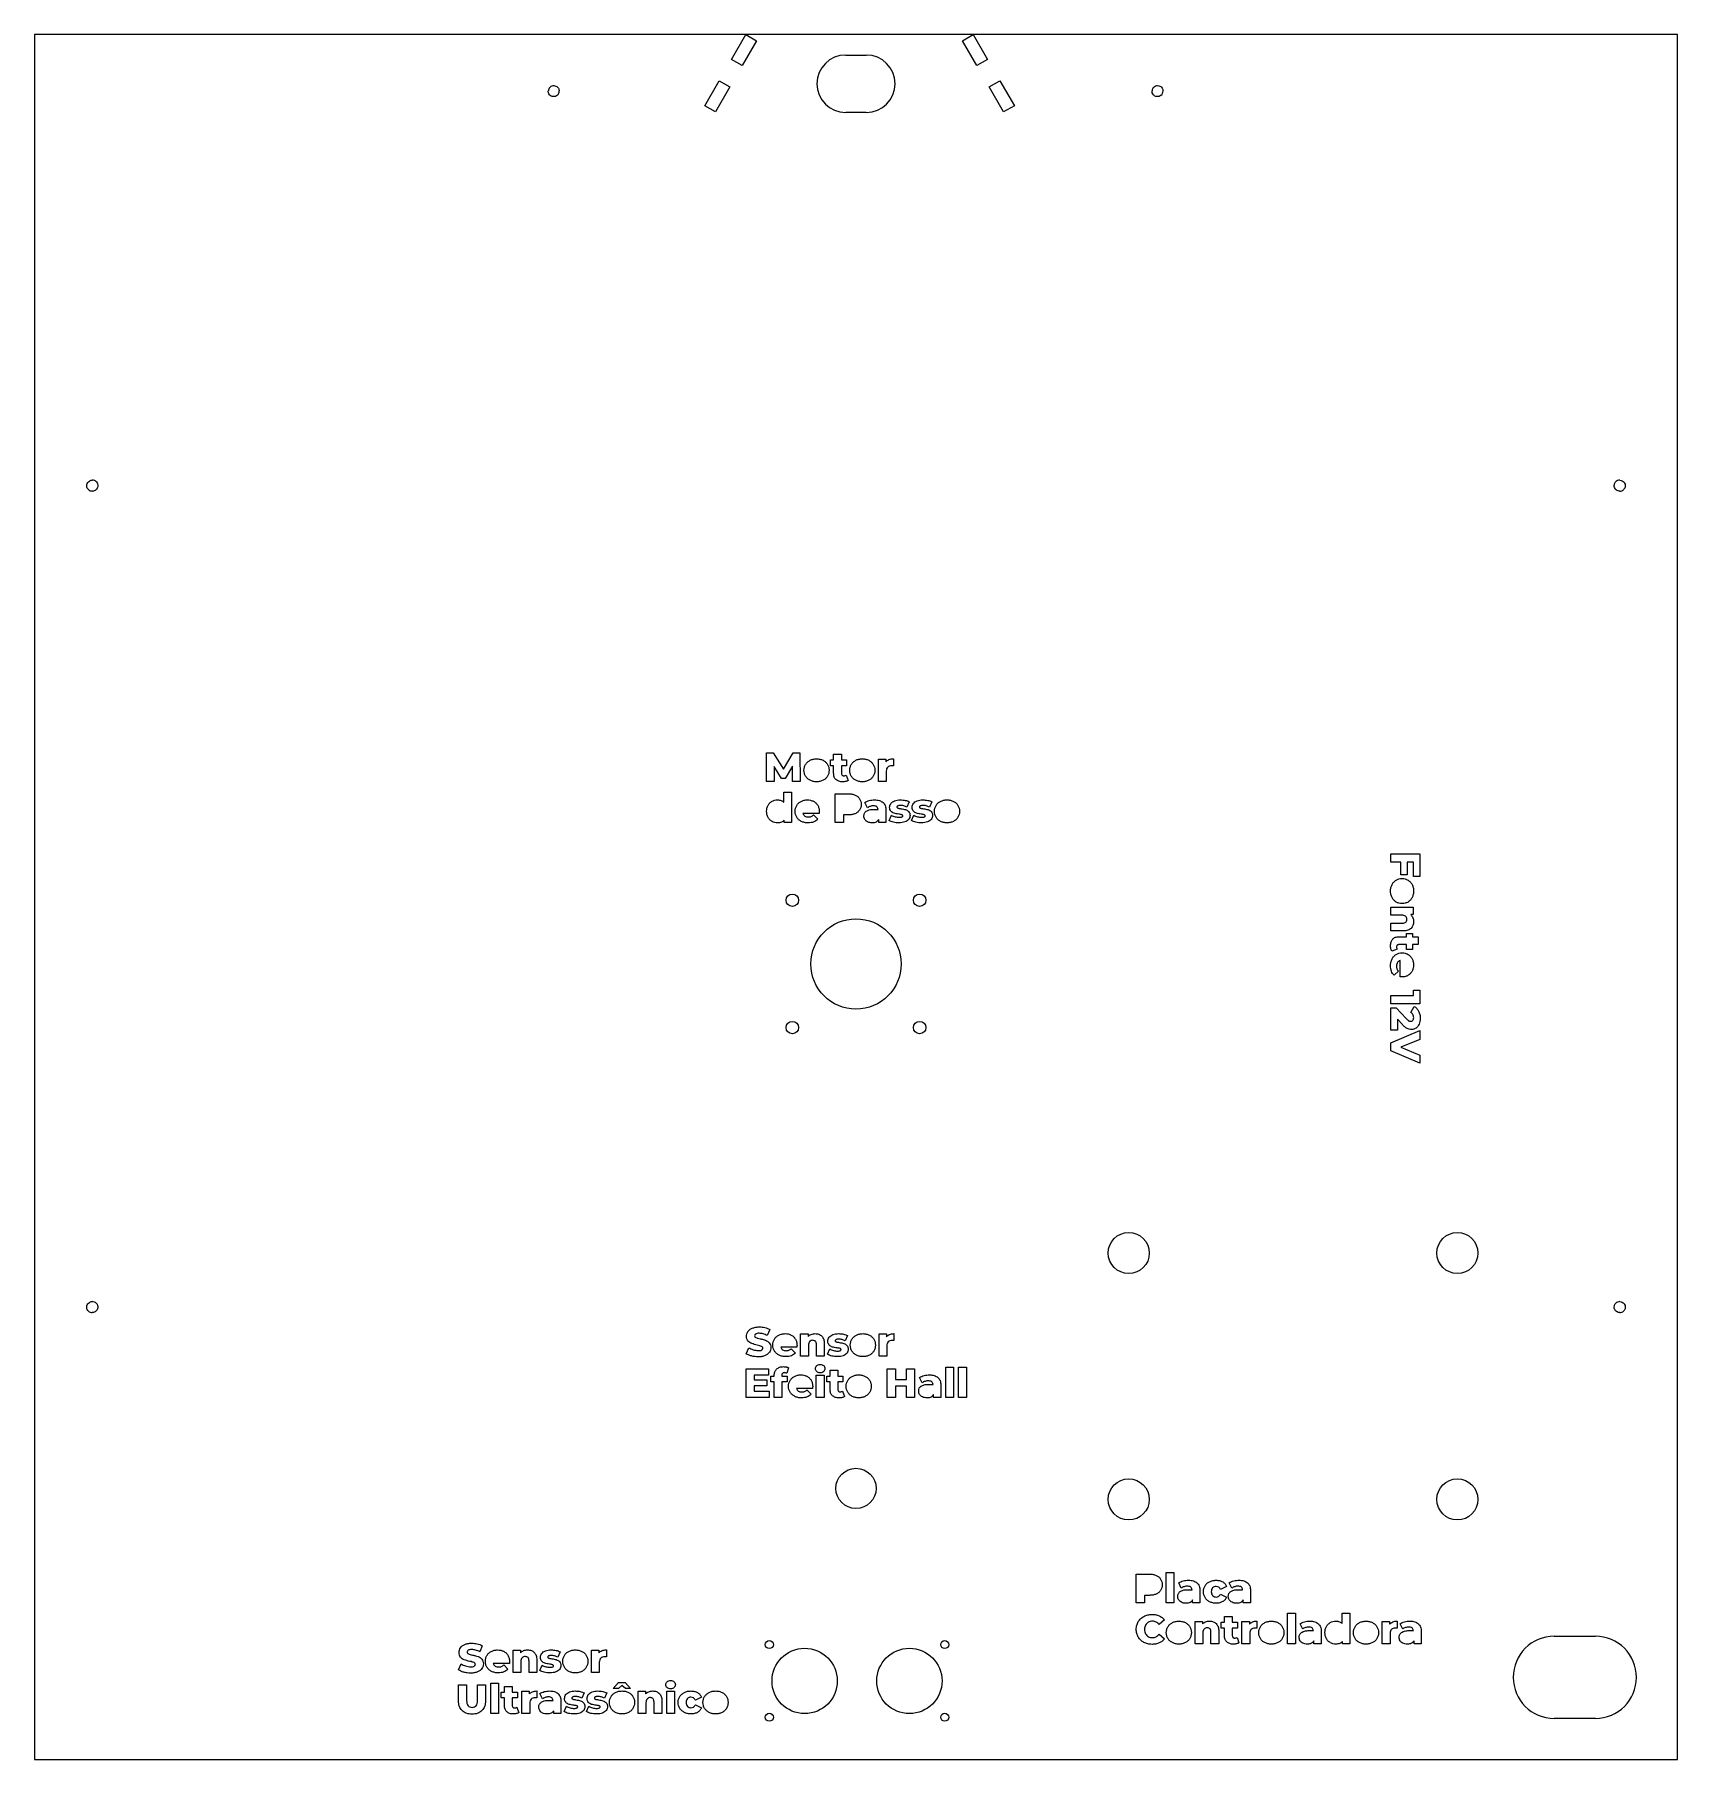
# Model space of a CAD drawing. Header units: millimetres. Extents: x -200 to 200, y -210 to 210.
import ezdxf

# ---------------------------------------------------------------- set-up
doc = ezdxf.new("R2010")
doc.units = ezdxf.units.MM
doc.layers.add('CUTOUTS', color=1, linetype='CONTINUOUS')
doc.layers.add('PERIMETER', color=5, linetype='CONTINUOUS')

msp = doc.modelspace()

# ---------------------------------------------------------------- linework, layer by layer
at = {"layer": 'CUTOUTS'}
for p, q in [((-30.3, 203.92), (-26.8, 209.98)), ((-24.2, 208.48), (-27.7, 202.42)), ((-26.8, 209.98), (-24.2, 208.48)), ((25.95, 208.48), (28.55, 209.98)), ((29.45, 202.42), (25.95, 208.48)), ((28.55, 209.98), (32.05, 203.92)), ((-27.7, 202.42), (-30.3, 203.92)), ((-2.5, 205), (2.5, 205)), ((32.05, 203.92), (29.45, 202.42)), ((-36.8, 192.66), (-33.3, 198.73)), ((-33.3, 198.73), (-30.7, 197.23)), ((32.45, 197.23), (35.05, 198.73)), ((35.05, 198.73), (38.55, 192.66)), ((-30.7, 197.23), (-34.2, 191.16)), ((35.95, 191.16), (32.45, 197.23)), ((-34.2, 191.16), (-36.8, 192.66)), ((2.5, 191), (-2.5, 191)), ((38.55, 192.66), (35.95, 191.16)), ((-21.77, 28.14), (-21.77, 35.14)), ((-21.77, 35.14), (-20.14, 35.14)), ((-20.14, 35.14), (-17.68, 31.1)), ((-17.68, 31.1), (-15.28, 35.14)), ((-15.28, 35.14), (-13.65, 35.14)), ((-13.65, 35.14), (-13.63, 28.14)), ((-5.44, 33.36), (-5.44, 34.77)), ((-5.44, 34.77), (-3.54, 34.77)), ((-3.54, 34.77), (-3.54, 33.36)), ((9.1, 33.65), (9.1, 31.94)), ((-18.15, 28.83), (-19.94, 31.75)), ((-19.94, 31.75), (-19.94, 28.14)), ((-15.47, 31.85), (-17.27, 28.83)), ((-15.45, 28.14), (-15.47, 31.85)), ((-6.23, 31.94), (-6.23, 33.36)), ((-6.23, 33.36), (-5.44, 33.36)), ((-5.44, 31.94), (-6.23, 31.94)), ((-5.44, 30.12), (-5.44, 31.94)), ((-3.54, 33.36), (-2.3, 33.36)), ((-3.54, 31.94), (-3.54, 30.14)), ((-2.3, 31.94), (-3.54, 31.94)), ((-2.39, 29.69), (-1.92, 28.36)), ((-2.3, 33.36), (-2.3, 31.94)), ((5.47, 28.14), (5.47, 33.56)), ((5.47, 33.56), (7.28, 33.56)), ((7.28, 33.56), (7.28, 32.91)), ((7.37, 30.63), (7.37, 28.14)), ((-19.94, 28.14), (-21.77, 28.14)), ((-17.27, 28.83), (-18.15, 28.83)), ((-17.6, 23.09), (-17.6, 25.56)), ((-17.6, 25.56), (-15.7, 25.56)), ((-15.7, 25.56), (-15.7, 18.14)), ((-13.63, 28.14), (-15.45, 28.14)), ((7.37, 28.14), (5.47, 28.14)), ((-5.06, 18.14), (-5.06, 25.14)), ((-5.06, 25.14), (-1.86, 25.14)), ((2.78, 21.73), (2.14, 23.02)), ((4.32, 21.34), (5.4, 21.34)), ((7.3, 21.15), (7.3, 18.14)), ((12.96, 23.19), (12.39, 21.9)), ((18.43, 23.19), (17.86, 21.9)), ((-17.51, 18.14), (-17.51, 18.68)), ((-15.7, 18.14), (-17.51, 18.14)), ((-8.97, 20.37), (-12.91, 20.37)), ((-10.33, 19.97), (-9.33, 18.93)), ((-3.08, 18.14), (-5.06, 18.14)), ((-1.86, 19.97), (-3.08, 19.97)), ((-3.08, 19.97), (-3.08, 18.14)), ((5.53, 18.14), (5.53, 18.84)), ((7.3, 18.14), (5.53, 18.14)), ((8.07, 18.61), (8.64, 19.91)), ((13.54, 18.61), (14.11, 19.91)), ((130.23, 8.52), (130.23, 10.5)), ((130.23, 10.5), (137.23, 10.5)), ((132.63, 8.52), (130.23, 8.52)), ((132.63, 5.43), (132.63, 8.52)), ((135.7, 8.52), (134.16, 8.52)), ((134.16, 8.52), (134.16, 5.43)), ((135.7, 5.01), (135.7, 8.52)), ((137.23, 10.5), (137.23, 5.01)), ((134.16, 5.43), (132.63, 5.43)), ((137.23, 5.01), (135.7, 5.01)), ((130.23, -4.39), (130.23, -2.49)), ((130.23, -2.49), (135.65, -2.49)), ((135.65, -2.49), (135.65, -4.3)), ((132.85, -4.39), (130.23, -4.39)), ((130.23, -8.26), (130.23, -6.36)), ((130.23, -6.36), (133.02, -6.36)), ((133.33, -8.26), (130.23, -8.26)), ((135.65, -4.3), (135.06, -4.3)), ((132.21, -9.67), (134.03, -9.67)), ((134.03, -11.57), (132.23, -11.57)), ((134.03, -9.67), (134.03, -8.88)), ((134.03, -8.88), (135.45, -8.88)), ((134.03, -12.81), (134.03, -11.57)), ((135.45, -8.88), (135.45, -9.67)), ((135.45, -9.67), (136.86, -9.67)), ((136.86, -11.57), (135.45, -11.57)), ((135.45, -11.57), (135.45, -12.81)), ((136.86, -9.67), (136.86, -11.57)), ((131.78, -12.72), (130.45, -13.19)), ((132.46, -19.43), (132.46, -15.49)), ((135.45, -12.81), (134.03, -12.81)), ((132.06, -18.07), (131.02, -19.07)), ((130.23, -24), (135.7, -24)), ((130.23, -25.98), (130.23, -24)), ((135.7, -24), (135.7, -22.7)), ((135.7, -22.7), (137.23, -22.7)), ((137.23, -22.7), (137.23, -25.98)), ((137.23, -25.98), (130.23, -25.98)), ((130.23, -26.99), (131.47, -26.99)), ((130.23, -32.44), (130.23, -26.99)), ((131.47, -26.99), (133.92, -29.61)), ((135.09, -28.1), (135.91, -26.63)), ((131.8, -32.44), (130.23, -32.44)), ((130.23, -35.53), (137.23, -32.54)), ((133.02, -31.06), (131.8, -29.74)), ((131.8, -29.74), (131.8, -32.44)), ((137.23, -32.54), (137.23, -34.68)), ((130.23, -37.48), (130.23, -35.53)), ((137.23, -40.48), (130.23, -37.48)), ((137.23, -34.68), (132.67, -36.58)), ((132.67, -36.58), (137.23, -38.52)), ((137.23, -38.52), (137.23, -40.48)), ((-21.01, -105.29), (-21.62, -106.76)), ((-13.48, -111.82), (-13.48, -106.4)), ((-13.48, -106.4), (-11.67, -106.4)), ((-11.67, -106.4), (-11.67, -106.99)), ((-9.61, -111.82), (-9.61, -109.03)), ((-7.71, -108.72), (-7.71, -111.82)), ((-2.06, -106.77), (-2.63, -108.06)), ((5.61, -111.82), (5.61, -106.4)), ((5.61, -106.4), (7.42, -106.4)), ((7.42, -106.4), (7.42, -107.05)), ((9.24, -106.31), (9.24, -108.02)), ((-26.77, -111.19), (-26.12, -109.73)), ((-14.39, -109.59), (-18.33, -109.59)), ((-15.75, -109.99), (-14.75, -111.03)), ((-11.58, -111.82), (-13.48, -111.82)), ((-11.58, -109.2), (-11.58, -111.82)), ((-7.71, -111.82), (-9.61, -111.82)), ((-6.95, -111.35), (-6.38, -110.05)), ((7.51, -111.82), (5.61, -111.82)), ((7.51, -109.33), (7.51, -111.82)), ((-26.77, -121.86), (-26.77, -114.86)), ((-26.77, -114.86), (-21.28, -114.86)), ((-21.28, -116.39), (-24.81, -116.39)), ((-24.81, -116.39), (-24.81, -117.57)), ((-24.81, -117.57), (-21.7, -117.57)), ((-21.7, -117.57), (-21.7, -119.05)), ((-21.28, -114.86), (-21.28, -116.39)), ((-20.71, -118.06), (-20.71, -116.64)), ((-20.71, -116.64), (-19.92, -116.64)), ((-19.92, -116.64), (-19.92, -116.5)), ((-18.07, -116.52), (-18.07, -116.64)), ((-18.07, -116.64), (-16.78, -116.64)), ((-16.4, -114.63), (-16.87, -115.97)), ((-16.78, -116.64), (-16.78, -118.06)), ((-9.66, -121.86), (-9.66, -116.44)), ((-9.66, -116.44), (-7.76, -116.44)), ((-7.76, -116.44), (-7.76, -121.86)), ((-7.1, -118.06), (-7.1, -116.64)), ((-7.1, -116.64), (-6.31, -116.64)), ((-6.31, -115.23), (-4.41, -115.23)), ((-6.31, -116.64), (-6.31, -115.23)), ((-4.41, -115.23), (-4.41, -116.64)), ((-4.41, -116.64), (-3.17, -116.64)), ((-3.17, -116.64), (-3.17, -118.06)), ((7.6, -121.86), (7.6, -114.86)), ((7.6, -114.86), (9.58, -114.86)), ((9.58, -114.86), (9.58, -117.49)), ((9.58, -117.49), (12.28, -117.49)), ((12.28, -117.49), (12.28, -114.86)), ((12.28, -114.86), (14.26, -114.86)), ((14.26, -114.86), (14.26, -121.86)), ((16.13, -118.27), (15.49, -116.98)), ((21.85, -114.44), (23.75, -114.44)), ((21.85, -121.86), (21.85, -114.44)), ((23.75, -114.44), (23.75, -121.86)), ((24.98, -121.86), (24.98, -114.44)), ((24.98, -114.44), (26.88, -114.44)), ((26.88, -114.44), (26.88, -121.86)), ((-21.7, -119.05), (-24.81, -119.05)), ((-24.81, -119.05), (-24.81, -120.33)), ((-24.81, -120.33), (-21.15, -120.33)), ((-21.15, -120.33), (-21.15, -121.86)), ((-19.92, -118.06), (-20.71, -118.06)), ((-19.92, -121.86), (-19.92, -118.06)), ((-16.78, -118.06), (-18.02, -118.06)), ((-18.02, -118.06), (-18.02, -121.86)), ((-10.57, -119.63), (-14.51, -119.63)), ((-11.93, -120.03), (-10.93, -121.07)), ((-6.31, -118.06), (-7.1, -118.06)), ((-6.31, -119.88), (-6.31, -118.06)), ((-3.17, -118.06), (-4.41, -118.06)), ((-4.41, -118.06), (-4.41, -119.86)), ((-3.26, -120.31), (-2.79, -121.64)), ((12.28, -119.13), (9.58, -119.13)), ((9.58, -119.13), (9.58, -121.86)), ((12.28, -121.86), (12.28, -119.13)), ((17.67, -118.66), (18.75, -118.66)), ((18.88, -121.86), (18.88, -121.16)), ((20.65, -118.85), (20.65, -121.86)), ((-21.15, -121.86), (-26.77, -121.86)), ((-18.02, -121.86), (-19.92, -121.86)), ((-7.76, -121.86), (-9.66, -121.86)), ((9.58, -121.86), (7.6, -121.86)), ((14.26, -121.86), (12.28, -121.86)), ((20.65, -121.86), (18.88, -121.86)), ((23.75, -121.86), (21.85, -121.86)), ((26.88, -121.86), (24.98, -121.86)), ((68.23, -171.86), (68.23, -164.86)), ((68.23, -164.86), (71.43, -164.86)), ((75.51, -171.86), (75.51, -164.44)), ((75.51, -164.44), (77.41, -164.44)), ((77.41, -164.44), (77.41, -171.86)), ((79.2, -168.27), (78.56, -166.98)), ((90.23, -167.84), (88.76, -168.59)), ((91.51, -168.27), (90.87, -166.98)), ((70.21, -171.86), (68.23, -171.86)), ((71.43, -170.03), (70.21, -170.03)), ((70.21, -170.03), (70.21, -171.86)), ((77.41, -171.86), (75.51, -171.86)), ((80.74, -168.66), (81.82, -168.66)), ((81.95, -171.86), (81.95, -171.16)), ((83.72, -171.86), (81.95, -171.86)), ((83.72, -168.85), (83.72, -171.86)), ((88.76, -169.71), (90.23, -170.46)), ((93.05, -168.66), (94.13, -168.66)), ((94.26, -171.86), (94.26, -171.16)), ((96.03, -171.86), (94.26, -171.86)), ((96.03, -168.85), (96.03, -171.86)), ((75.09, -176), (73.83, -177.14)), ((89.72, -176.6), (89.72, -175.19)), ((89.72, -175.19), (91.62, -175.19)), ((91.62, -175.19), (91.62, -176.6)), ((97.6, -176.31), (97.6, -178.02)), ((105.06, -174.4), (106.96, -174.4)), ((105.06, -181.82), (105.06, -174.4)), ((106.96, -174.4), (106.96, -181.82)), ((118.33, -174.4), (120.23, -174.4)), ((118.33, -176.87), (118.33, -174.4)), ((120.23, -174.4), (120.23, -181.82)), ((131.74, -176.31), (131.74, -178.02)), ((73.83, -179.5), (75.09, -180.64)), ((82.54, -181.82), (82.54, -176.4)), ((82.54, -176.4), (84.35, -176.4)), ((84.35, -176.4), (84.35, -176.99)), ((84.44, -179.2), (84.44, -181.82)), ((86.41, -181.82), (86.41, -179.03)), ((88.31, -178.72), (88.31, -181.82)), ((88.93, -178.02), (88.93, -176.6)), ((88.93, -176.6), (89.72, -176.6)), ((89.72, -178.02), (88.93, -178.02)), ((89.72, -179.84), (89.72, -178.02)), ((91.62, -176.6), (92.86, -176.6)), ((91.62, -178.02), (91.62, -179.82)), ((92.86, -178.02), (91.62, -178.02)), ((92.77, -180.27), (93.24, -181.6)), ((92.86, -176.6), (92.86, -178.02)), ((93.97, -181.82), (93.97, -176.4)), ((93.97, -176.4), (95.78, -176.4)), ((95.78, -176.4), (95.78, -177.05)), ((95.87, -179.33), (95.87, -181.82)), ((108.75, -178.23), (108.11, -176.94)), ((110.29, -178.62), (111.37, -178.62)), ((113.27, -178.81), (113.27, -181.82)), ((128.11, -181.82), (128.11, -176.4)), ((128.11, -176.4), (129.92, -176.4)), ((129.92, -176.4), (129.92, -177.05)), ((130.01, -179.33), (130.01, -181.82)), ((133.1, -178.23), (132.46, -176.94)), ((134.64, -178.62), (135.72, -178.62)), ((137.62, -178.81), (137.62, -181.82)), ((170, -180), (180, -180)), ((-91.01, -182.29), (-91.62, -183.76)), ((-83.48, -188.82), (-83.48, -183.4)), ((-83.48, -183.4), (-81.67, -183.4)), ((-81.67, -183.4), (-81.67, -183.99)), ((-72.06, -183.77), (-72.63, -185.06)), ((-64.39, -188.82), (-64.39, -183.4)), ((-64.39, -183.4), (-62.58, -183.4)), ((-62.58, -183.4), (-62.58, -184.05)), ((-60.76, -183.31), (-60.76, -185.02)), ((84.44, -181.82), (82.54, -181.82)), ((88.31, -181.82), (86.41, -181.82)), ((95.87, -181.82), (93.97, -181.82)), ((106.96, -181.82), (105.06, -181.82)), ((111.5, -181.82), (111.5, -181.12)), ((113.27, -181.82), (111.5, -181.82)), ((118.42, -181.82), (118.42, -181.28)), ((120.23, -181.82), (118.42, -181.82)), ((130.01, -181.82), (128.11, -181.82)), ((135.85, -181.82), (135.85, -181.12)), ((137.62, -181.82), (135.85, -181.82)), ((-96.77, -188.19), (-96.12, -186.73)), ((-84.39, -186.59), (-88.33, -186.59)), ((-85.75, -186.99), (-84.75, -188.03)), ((-81.58, -188.82), (-83.48, -188.82)), ((-81.58, -186.2), (-81.58, -188.82)), ((-79.61, -188.82), (-79.61, -186.03)), ((-77.71, -188.82), (-79.61, -188.82)), ((-77.71, -185.72), (-77.71, -188.82)), ((-76.95, -188.35), (-76.38, -187.05)), ((-62.49, -188.82), (-64.39, -188.82)), ((-62.49, -186.33), (-62.49, -188.82)), ((-96.77, -195.7), (-96.77, -191.82)), ((-96.77, -191.82), (-94.79, -191.82)), ((-94.79, -191.82), (-94.79, -195.64)), ((-92.14, -195.64), (-92.14, -191.82)), ((-92.14, -191.82), (-90.19, -191.82)), ((-90.19, -191.82), (-90.19, -195.7)), ((-88.94, -191.4), (-87.04, -191.4)), ((-88.94, -198.82), (-88.94, -191.4)), ((-87.04, -191.4), (-87.04, -198.82)), ((-85.59, -193.6), (-85.59, -192.19)), ((-85.59, -192.19), (-83.69, -192.19)), ((-83.69, -192.19), (-83.69, -193.6)), ((-59.11, -192.75), (-57.81, -191.23)), ((-57.85, -192.75), (-59.11, -192.75)), ((-56.99, -191.99), (-57.85, -192.75)), ((-57.81, -191.23), (-56.17, -191.23)), ((-56.13, -192.75), (-56.99, -191.99)), ((-56.17, -191.23), (-54.87, -192.75)), ((-54.87, -192.75), (-56.13, -192.75)), ((-86.38, -195.02), (-86.38, -193.6)), ((-86.38, -193.6), (-85.59, -193.6)), ((-85.59, -195.02), (-86.38, -195.02)), ((-85.59, -196.84), (-85.59, -195.02)), ((-83.69, -193.6), (-82.45, -193.6)), ((-82.45, -195.02), (-83.69, -195.02)), ((-83.69, -195.02), (-83.69, -196.82)), ((-82.54, -197.27), (-82.07, -198.6)), ((-82.45, -193.6), (-82.45, -195.02)), ((-81.34, -193.4), (-79.53, -193.4)), ((-81.34, -198.82), (-81.34, -193.4)), ((-79.53, -193.4), (-79.53, -194.05)), ((-79.44, -196.33), (-79.44, -198.82)), ((-77.71, -193.31), (-77.71, -195.02)), ((-76.35, -195.23), (-76.99, -193.94)), ((-74.81, -195.62), (-73.73, -195.62)), ((-71.83, -195.81), (-71.83, -198.82)), ((-71.06, -198.35), (-70.49, -197.05)), ((-66.17, -193.77), (-66.74, -195.06)), ((-65.59, -198.35), (-65.02, -197.05)), ((-60.7, -193.77), (-61.27, -195.06)), ((-53.03, -193.4), (-51.22, -193.4)), ((-53.03, -198.82), (-53.03, -193.4)), ((-51.22, -193.4), (-51.22, -193.99)), ((-51.13, -196.2), (-51.13, -198.82)), ((-49.16, -198.82), (-49.16, -196.03)), ((-47.26, -195.72), (-47.26, -198.82)), ((-46.07, -198.82), (-46.07, -193.4)), ((-46.07, -193.4), (-44.17, -193.4)), ((-44.17, -193.4), (-44.17, -198.82)), ((-37.63, -194.8), (-39.1, -195.55)), ((-39.1, -196.67), (-37.63, -197.42)), ((-87.04, -198.82), (-88.94, -198.82)), ((-79.44, -198.82), (-81.34, -198.82)), ((-73.6, -198.82), (-73.6, -198.12)), ((-71.83, -198.82), (-73.6, -198.82)), ((-51.13, -198.82), (-53.03, -198.82)), ((-47.26, -198.82), (-49.16, -198.82)), ((-44.17, -198.82), (-46.07, -198.82)), ((180, -200), (170, -200))]:
    msp.add_line(p, q, dxfattribs=at)
for centre, radius in [((-15.5, -0.8), 1.5), ((15.5, -0.8), 1.5), ((0, -16.3), 11), ((-15.5, -31.8), 1.5), ((15.5, -31.8), 1.5), ((66.41, -86.68), 5), ((146.41, -86.68), 5), ((0, -143.99), 4.9), ((66.41, -146.68), 5), ((146.41, -146.68), 5), ((-21.1, -182.02), 0.975), ((-12.5, -190.87), 7.95), ((13, -190.87), 7.95), ((21.6, -182.02), 0.975), ((-21.1, -199.72), 0.975), ((21.6, -199.72), 0.975)]:
    msp.add_circle(centre, radius, dxfattribs=at)
for centre, radius, start, end in [((-2.5, 198), 7, 90, 270), ((2.5, 198), 7, -90, 90), ((-73.73, 196.27), 1.17, 134.4755, 180.002), ((-73.73, 196.27), 1.5, 314.4799, 359.9975), ((73.27, 196.27), 1.17, 134.4755, 180.002), ((73.27, 196.27), 1.5, 314.4799, 359.9975), ((-186, 100), 1.5, 44.4799, 89.9975), ((186, 100), 1.5, 89.9999, 135.5225), ((-186, 100), 1.17, 224.4755, 270.002), ((186, 100), 1.18, 270.0002, 315.5225), ((-186, -100), 1.5, 44.4799, 89.9975), ((186, -100), 1.5, 89.9999, 135.5225), ((-186, -100), 1.17, 224.4755, 270.002), ((186, -100), 1.18, 270.0002, 315.5225), ((170, -190), 10, 90, 270), ((180, -190), 10, -90, 90)]:
    msp.add_arc(centre, radius, start, end, dxfattribs=at)
for points, knots in [([(-74.56, 197.1), (-74.56, 197.1), (-74.56, 197.1), (-74.56, 197.1), (-74.46, 197.23), (-74.34, 197.33), (-74.2, 197.4), (-74.06, 197.48), (-73.91, 197.53), (-73.75, 197.55), (-73.65, 197.56), (-73.49, 197.56), (-73.3, 197.52), (-73.13, 197.48), (-72.97, 197.41), (-72.82, 197.31), (-72.71, 197.23), (-72.58, 197.11), (-72.45, 196.91), (-72.39, 196.81), (-72.34, 196.71), (-72.31, 196.6), (-72.27, 196.49), (-72.25, 196.38), (-72.24, 196.27)], [-0.0000041, -0.0000041, -0.0000041, -0.0000041, 0, 0, 0, 0.046957, 0.046957, 0.046957, 0.0947811, 0.0947811, 0.0947811, 0.1251025, 0.1251025, 0.1251025, 0.1527863, 0.1527863, 0.1527863, 0.1743865, 0.1743865, 0.1743865, 0.1854296, 0.1854296, 0.1854296, 0.1961151, 0.1961151, 0.1961151, 0.1961151]), ([(72.44, 197.1), (72.44, 197.1), (72.44, 197.1), (72.44, 197.1), (72.54, 197.23), (72.66, 197.33), (72.8, 197.4), (72.94, 197.48), (73.09, 197.53), (73.25, 197.55), (73.35, 197.56), (73.51, 197.56), (73.7, 197.52), (73.87, 197.48), (74.03, 197.41), (74.18, 197.31), (74.29, 197.23), (74.42, 197.11), (74.55, 196.91), (74.61, 196.81), (74.66, 196.71), (74.69, 196.6), (74.73, 196.49), (74.75, 196.38), (74.76, 196.27)], [-0.0000041, -0.0000041, -0.0000041, -0.0000041, 0, 0, 0, 0.046957, 0.046957, 0.046957, 0.0947811, 0.0947811, 0.0947811, 0.1251025, 0.1251025, 0.1251025, 0.1527863, 0.1527863, 0.1527863, 0.1743865, 0.1743865, 0.1743865, 0.1854296, 0.1854296, 0.1854296, 0.1961151, 0.1961151, 0.1961151, 0.1961151]), ([(-72.68, 195.2), (-72.83, 195.08), (-72.99, 194.99), (-73.16, 194.94), (-73.34, 194.88), (-73.54, 194.86), (-73.73, 194.87), (-73.94, 194.89), (-74.1, 194.95), (-74.22, 195.02), (-74.37, 195.09), (-74.5, 195.2), (-74.61, 195.32), (-74.71, 195.44), (-74.8, 195.59), (-74.86, 195.76), (-74.89, 195.84), (-74.91, 195.93), (-74.91, 196.02), (-74.92, 196.1), (-74.92, 196.18), (-74.91, 196.27), (-74.91, 196.27), (-74.91, 196.27), (-74.91, 196.27)], [0, 0, 0, 0, 0.0546728, 0.0546728, 0.0546728, 0.1125043, 0.1125043, 0.1125043, 0.1772621, 0.1772621, 0.1772621, 0.2553304, 0.2553304, 0.2553304, 0.3290979, 0.3290979, 0.3290979, 0.3662446, 0.3662446, 0.3662446, 0.4009092, 0.4009092, 0.4009092, 0.400915, 0.400915, 0.400915, 0.400915]), ([(74.32, 195.2), (74.17, 195.08), (74.01, 194.99), (73.84, 194.94), (73.66, 194.88), (73.46, 194.86), (73.27, 194.87), (73.06, 194.89), (72.9, 194.95), (72.78, 195.02), (72.63, 195.09), (72.5, 195.2), (72.39, 195.32), (72.29, 195.44), (72.2, 195.59), (72.14, 195.76), (72.11, 195.84), (72.09, 195.93), (72.09, 196.02), (72.08, 196.1), (72.08, 196.18), (72.09, 196.27), (72.09, 196.27), (72.09, 196.27), (72.09, 196.27)], [0, 0, 0, 0, 0.0546728, 0.0546728, 0.0546728, 0.1125043, 0.1125043, 0.1125043, 0.1772621, 0.1772621, 0.1772621, 0.2553304, 0.2553304, 0.2553304, 0.3290979, 0.3290979, 0.3290979, 0.3662446, 0.3662446, 0.3662446, 0.4009092, 0.4009092, 0.4009092, 0.400915, 0.400915, 0.400915, 0.400915]), ([(-186.84, 99.18), (-186.84, 99.18), (-186.84, 99.18), (-186.84, 99.18), (-186.96, 99.28), (-187.06, 99.4), (-187.14, 99.53), (-187.21, 99.67), (-187.26, 99.83), (-187.28, 99.98), (-187.29, 100.08), (-187.3, 100.24), (-187.26, 100.43), (-187.22, 100.6), (-187.14, 100.77), (-187.04, 100.91), (-186.96, 101.02), (-186.84, 101.16), (-186.65, 101.28), (-186.55, 101.34), (-186.44, 101.39), (-186.33, 101.43), (-186.22, 101.46), (-186.11, 101.49), (-186, 101.5)], [-0.0000041, -0.0000041, -0.0000041, -0.0000041, 0, 0, 0, 0.046957, 0.046957, 0.046957, 0.0947811, 0.0947811, 0.0947811, 0.1251025, 0.1251025, 0.1251025, 0.1527863, 0.1527863, 0.1527863, 0.1743865, 0.1743865, 0.1743865, 0.1854296, 0.1854296, 0.1854296, 0.1961151, 0.1961151, 0.1961151, 0.1961151]), ([(-184.93, 101.05), (-184.82, 100.91), (-184.73, 100.75), (-184.67, 100.57), (-184.61, 100.39), (-184.59, 100.2), (-184.61, 100.01), (-184.63, 99.79), (-184.69, 99.63), (-184.75, 99.51), (-184.83, 99.36), (-184.93, 99.23), (-185.06, 99.12), (-185.18, 99.02), (-185.33, 98.93), (-185.49, 98.88), (-185.58, 98.85), (-185.66, 98.83), (-185.75, 98.82), (-185.83, 98.81), (-185.92, 98.82), (-186, 98.83), (-186, 98.83), (-186, 98.83), (-186, 98.83)], [0, 0, 0, 0, 0.0546728, 0.0546728, 0.0546728, 0.1125043, 0.1125043, 0.1125043, 0.1772621, 0.1772621, 0.1772621, 0.2553304, 0.2553304, 0.2553304, 0.3290979, 0.3290979, 0.3290979, 0.3662446, 0.3662446, 0.3662446, 0.4009092, 0.4009092, 0.4009092, 0.400915, 0.400915, 0.400915, 0.400915]), ([(186, 98.82), (185.85, 98.81), (185.69, 98.82), (185.54, 98.86), (185.36, 98.91), (185.22, 99), (185.12, 99.07), (184.99, 99.17), (184.87, 99.3), (184.79, 99.45), (184.7, 99.6), (184.64, 99.76), (184.62, 99.93), (184.6, 100.07), (184.59, 100.24), (184.63, 100.43), (184.66, 100.54), (184.69, 100.65), (184.74, 100.76), (184.79, 100.86), (184.86, 100.96), (184.93, 101.05)], [0, 0, 0, 0, 0.0463397, 0.0463397, 0.0463397, 0.1028178, 0.1028178, 0.1028178, 0.1803437, 0.1803437, 0.1803437, 0.2598013, 0.2598013, 0.2598013, 0.3220376, 0.3220376, 0.3220376, 0.3580959, 0.3580959, 0.3580959, 0.395142, 0.395142, 0.395142, 0.395142]), ([(186, 101.5), (186.19, 101.48), (186.38, 101.42), (186.56, 101.33), (186.7, 101.26), (186.85, 101.15), (186.98, 100.99), (187.09, 100.86), (187.17, 100.71), (187.22, 100.55), (187.28, 100.38), (187.3, 100.2), (187.29, 100.02), (187.27, 99.82), (187.21, 99.67), (187.15, 99.56), (187.11, 99.48), (187.07, 99.41), (187.01, 99.35), (186.96, 99.29), (186.9, 99.23), (186.84, 99.18)], [0, 0, 0, 0, 0.0587627, 0.0587627, 0.0587627, 0.1063689, 0.1063689, 0.1063689, 0.1443092, 0.1443092, 0.1443092, 0.1845907, 0.1845907, 0.1845907, 0.2295839, 0.2295839, 0.2295839, 0.2583085, 0.2583085, 0.2583085, 0.2866171, 0.2866171, 0.2866171, 0.2866171]), ([(-11.18, 33.29), (-10.93, 33.4), (-10.43, 33.61), (-9.88, 33.63), (-9.6, 33.65)], [0, 0, 0, 0, 0.0787617, 0.1626078, 0.1626078, 0.1626078, 0.1626078]), ([(-9.6, 33.65), (-9.32, 33.63), (-8.77, 33.61), (-8.27, 33.4), (-8.02, 33.29)], [0, 0, 0, 0, 0.0839704, 0.163085, 0.163085, 0.163085, 0.163085]), ([(-0.05, 33.29), (0.2, 33.4), (0.7, 33.61), (1.25, 33.63), (1.53, 33.65)], [0, 0, 0, 0, 0.0787617, 0.1626078, 0.1626078, 0.1626078, 0.1626078]), ([(1.53, 33.65), (1.81, 33.63), (2.36, 33.61), (2.86, 33.4), (3.11, 33.29)], [0, 0, 0, 0, 0.0839702, 0.163085, 0.163085, 0.163085, 0.163085]), ([(8.03, 33.46), (8.2, 33.52), (8.54, 33.63), (8.91, 33.64), (9.1, 33.65)], [0, 0, 0, 0, 0.051769, 0.1085825, 0.1085825, 0.1085825, 0.1085825]), ([(-12.66, 30.86), (-12.65, 31.11), (-12.62, 31.62), (-12.38, 32.07), (-12.27, 32.3)], [0, 0, 0, 0, 0.0766388, 0.1508119, 0.1508119, 0.1508119, 0.1508119]), ([(-12.27, 29.41), (-12.38, 29.63), (-12.62, 30.08), (-12.65, 30.6), (-12.66, 30.86)], [0, 0, 0, 0, 0.0744023, 0.151785, 0.151785, 0.151785, 0.151785]), ([(-12.27, 32.3), (-12.12, 32.5), (-11.83, 32.91), (-11.4, 33.16), (-11.18, 33.29)], [0, 0, 0, 0, 0.0737818, 0.1490208, 0.1490208, 0.1490208, 0.1490208]), ([(-11.17, 28.41), (-11.39, 28.54), (-11.83, 28.79), (-12.12, 29.2), (-12.27, 29.41)], [0, 0, 0, 0, 0.0757605, 0.1497183, 0.1497183, 0.1497183, 0.1497183]), ([(-8.02, 33.29), (-7.8, 33.16), (-7.37, 32.91), (-7.08, 32.5), (-6.93, 32.3)], [0, 0, 0, 0, 0.0753745, 0.1487081, 0.1487081, 0.1487081, 0.1487081]), ([(-6.93, 29.41), (-7.08, 29.2), (-7.37, 28.79), (-7.8, 28.54), (-8.02, 28.41)], [0, 0, 0, 0, 0.0737195, 0.1493771, 0.1493771, 0.1493771, 0.1493771]), ([(-6.93, 32.3), (-6.82, 32.08), (-6.59, 31.63), (-6.56, 31.12), (-6.54, 30.86)], [0, 0, 0, 0, 0.0739093, 0.1511521, 0.1511521, 0.1511521, 0.1511521]), ([(-6.54, 30.86), (-6.56, 30.6), (-6.59, 30.09), (-6.82, 29.63), (-6.93, 29.41)], [0, 0, 0, 0, 0.0773669, 0.1516206, 0.1516206, 0.1516206, 0.1516206]), ([(-4.87, 28.57), (-5.04, 28.77), (-5.4, 29.22), (-5.43, 29.8), (-5.44, 30.12)], [0, 0, 0, 0, 0.0775894, 0.1689576, 0.1689576, 0.1689576, 0.1689576]), ([(-3.54, 30.14), (-3.54, 30.05), (-3.53, 29.88), (-3.43, 29.74), (-3.39, 29.68)], [0, 0, 0, 0, 0.02616358, 0.04897318, 0.04897318, 0.04897318, 0.04897318]), ([(-3.39, 29.68), (-3.33, 29.63), (-3.21, 29.53), (-3.05, 29.52), (-2.97, 29.52)], [0, 0, 0, 0, 0.02194662, 0.04568283, 0.04568283, 0.04568283, 0.04568283]), ([(-2.97, 29.52), (-2.87, 29.52), (-2.66, 29.54), (-2.48, 29.64), (-2.39, 29.69)], [0, 0, 0, 0, 0.03129012, 0.06114908, 0.06114908, 0.06114908, 0.06114908]), ([(-1.53, 30.86), (-1.52, 31.11), (-1.49, 31.62), (-1.25, 32.07), (-1.14, 32.3)], [0, 0, 0, 0, 0.0766388, 0.1508119, 0.1508119, 0.1508119, 0.1508119]), ([(-1.14, 29.41), (-1.25, 29.63), (-1.49, 30.08), (-1.52, 30.6), (-1.53, 30.86)], [0, 0, 0, 0, 0.0744023, 0.151785, 0.151785, 0.151785, 0.151785]), ([(-1.14, 32.3), (-0.99, 32.5), (-0.7, 32.91), (-0.27, 33.16), (-0.05, 33.29)], [0, 0, 0, 0, 0.0737818, 0.1490208, 0.1490208, 0.1490208, 0.1490208]), ([(-0.04, 28.41), (-0.26, 28.54), (-0.7, 28.79), (-0.99, 29.2), (-1.14, 29.41)], [0, 0, 0, 0, 0.0757605, 0.1497182, 0.1497182, 0.1497182, 0.1497182]), ([(3.11, 33.29), (3.33, 33.16), (3.76, 32.91), (4.05, 32.5), (4.2, 32.3)], [0, 0, 0, 0, 0.0753746, 0.1487081, 0.1487081, 0.1487081, 0.1487081]), ([(4.2, 29.41), (4.05, 29.2), (3.76, 28.79), (3.33, 28.54), (3.11, 28.41)], [0, 0, 0, 0, 0.0737194, 0.149377, 0.149377, 0.149377, 0.149377]), ([(4.2, 32.3), (4.31, 32.08), (4.54, 31.63), (4.57, 31.12), (4.59, 30.86)], [0, 0, 0, 0, 0.0739093, 0.1511521, 0.1511521, 0.1511521, 0.1511521]), ([(4.59, 30.86), (4.57, 30.6), (4.54, 30.09), (4.31, 29.63), (4.2, 29.41)], [0, 0, 0, 0, 0.0773669, 0.1516206, 0.1516206, 0.1516206, 0.1516206]), ([(7.28, 32.91), (7.38, 33.02), (7.6, 33.26), (7.89, 33.39), (8.03, 33.46)], [0, 0, 0, 0, 0.04649765, 0.09455265, 0.09455265, 0.09455265, 0.09455265]), ([(7.71, 31.64), (7.61, 31.5), (7.39, 31.21), (7.38, 30.83), (7.37, 30.63)], [0, 0, 0, 0, 0.0491179, 0.1089924, 0.1089924, 0.1089924, 0.1089924]), ([(8.67, 31.97), (8.48, 31.96), (8.13, 31.94), (7.84, 31.73), (7.71, 31.64)], [0, 0, 0, 0, 0.0549972, 0.1029955, 0.1029955, 0.1029955, 0.1029955]), ([(9.1, 31.94), (9.02, 31.95), (8.88, 31.96), (8.73, 31.96), (8.67, 31.97)], [0, 0, 0, 0, 0.02385617, 0.04312093, 0.04312093, 0.04312093, 0.04312093]), ([(-9.6, 28.05), (-9.88, 28.06), (-10.43, 28.09), (-10.93, 28.3), (-11.17, 28.41)], [0, 0, 0, 0, 0.0832379, 0.1622446, 0.1622446, 0.1622446, 0.1622446]), ([(-8.02, 28.41), (-8.27, 28.3), (-8.77, 28.09), (-9.32, 28.06), (-9.6, 28.05)], [0, 0, 0, 0, 0.0792417, 0.1632253, 0.1632253, 0.1632253, 0.1632253]), ([(-3.24, 28.05), (-3.56, 28.06), (-4.16, 28.08), (-4.65, 28.42), (-4.87, 28.57)], [0, 0, 0, 0, 0.094647, 0.1741238, 0.1741238, 0.1741238, 0.1741238]), ([(-2.51, 28.13), (-2.63, 28.1), (-2.87, 28.06), (-3.12, 28.05), (-3.24, 28.05)], [0, 0, 0, 0, 0.03612682, 0.07405452, 0.07405452, 0.07405452, 0.07405452]), ([(-1.92, 28.36), (-2.01, 28.31), (-2.19, 28.21), (-2.4, 28.15), (-2.51, 28.13)], [0, 0, 0, 0, 0.02973968, 0.06307253, 0.06307253, 0.06307253, 0.06307253]), ([(1.53, 28.05), (1.25, 28.06), (0.7, 28.09), (0.2, 28.3), (-0.04, 28.41)], [0, 0, 0, 0, 0.0832378, 0.1622447, 0.1622447, 0.1622447, 0.1622447]), ([(3.11, 28.41), (2.86, 28.3), (2.36, 28.09), (1.81, 28.06), (1.53, 28.05)], [0, 0, 0, 0, 0.0792418, 0.1632253, 0.1632253, 0.1632253, 0.1632253]), ([(-21.77, 20.86), (-21.76, 21.12), (-21.74, 21.64), (-21.52, 22.11), (-21.42, 22.33)], [0, 0, 0, 0, 0.0793727, 0.1529817, 0.1529817, 0.1529817, 0.1529817]), ([(-21.42, 22.33), (-21.29, 22.53), (-21.04, 22.92), (-20.65, 23.18), (-20.45, 23.31)], [0, 0, 0, 0, 0.0700253, 0.138551, 0.138551, 0.138551, 0.138551]), ([(-20.45, 23.31), (-20.24, 23.41), (-19.81, 23.61), (-19.34, 23.63), (-19.1, 23.65)], [0, 0, 0, 0, 0.0691254, 0.1403841, 0.1403841, 0.1403841, 0.1403841]), ([(-19.1, 23.65), (-18.8, 23.63), (-18.24, 23.6), (-17.81, 23.25), (-17.6, 23.09)], [0, 0, 0, 0, 0.0871321, 0.1636827, 0.1636827, 0.1636827, 0.1636827]), ([(-14.82, 20.86), (-14.81, 21.11), (-14.78, 21.62), (-14.55, 22.07), (-14.44, 22.29)], [0, 0, 0, 0, 0.076483, 0.1500147, 0.1500147, 0.1500147, 0.1500147]), ([(-14.44, 22.29), (-14.3, 22.49), (-14.01, 22.9), (-13.59, 23.16), (-13.37, 23.29)], [0, 0, 0, 0, 0.072876, 0.1471299, 0.1471299, 0.1471299, 0.1471299]), ([(-13.37, 23.29), (-13.13, 23.39), (-12.65, 23.61), (-12.12, 23.63), (-11.84, 23.65)], [0, 0, 0, 0, 0.0771302, 0.1583801, 0.1583801, 0.1583801, 0.1583801]), ([(-11.84, 23.65), (-11.58, 23.63), (-11.07, 23.61), (-10.6, 23.41), (-10.37, 23.31)], [0, 0, 0, 0, 0.0777027, 0.1518399, 0.1518399, 0.1518399, 0.1518399]), ([(-10.37, 23.31), (-10.16, 23.19), (-9.75, 22.94), (-9.47, 22.54), (-9.33, 22.34)], [0, 0, 0, 0, 0.0719497, 0.1440254, 0.1440254, 0.1440254, 0.1440254]), ([(-9.33, 22.34), (-9.21, 22.11), (-8.98, 21.64), (-8.96, 21.11), (-8.94, 20.84)], [0, 0, 0, 0, 0.0751442, 0.1568382, 0.1568382, 0.1568382, 0.1568382]), ([(-1.86, 25.14), (-1.56, 25.13), (-1, 25.11), (-0.46, 24.91), (-0.21, 24.82)], [0, 0, 0, 0, 0.0890986, 0.1689247, 0.1689247, 0.1689247, 0.1689247]), ([(-0.21, 24.82), (0.01, 24.71), (0.43, 24.49), (0.72, 24.11), (0.87, 23.92)], [0, 0, 0, 0, 0.0728496, 0.1420888, 0.1420888, 0.1420888, 0.1420888]), ([(0.87, 21.18), (0.72, 20.99), (0.43, 20.62), (0.01, 20.39), (-0.21, 20.28)], [0, 0, 0, 0, 0.0689593, 0.1417434, 0.1417434, 0.1417434, 0.1417434]), ([(0.87, 23.92), (0.98, 23.71), (1.21, 23.28), (1.23, 22.8), (1.25, 22.55)], [0, 0, 0, 0, 0.0697165, 0.1441999, 0.1441999, 0.1441999, 0.1441999]), ([(1.25, 22.55), (1.23, 22.3), (1.21, 21.81), (0.98, 21.38), (0.87, 21.18)], [0, 0, 0, 0, 0.0743593, 0.1437338, 0.1437338, 0.1437338, 0.1437338]), ([(2.14, 23.02), (2.3, 23.11), (2.65, 23.31), (3.03, 23.42), (3.23, 23.48)], [0, 0, 0, 0, 0.0565368, 0.119387, 0.119387, 0.119387, 0.119387]), ([(2.5, 20.91), (2.74, 21.03), (3.31, 21.32), (3.95, 21.33), (4.32, 21.34)], [0, 0, 0, 0, 0.0814925, 0.1890186, 0.1890186, 0.1890186, 0.1890186]), ([(3.46, 22.07), (3.33, 22.03), (3.09, 21.94), (2.88, 21.8), (2.78, 21.73)], [0, 0, 0, 0, 0.03987808, 0.07656799, 0.07656799, 0.07656799, 0.07656799]), ([(3.23, 23.48), (3.45, 23.53), (3.87, 23.63), (4.31, 23.64), (4.53, 23.65)], [0, 0, 0, 0, 0.0657992, 0.1308053, 0.1308053, 0.1308053, 0.1308053]), ([(4.25, 22.2), (4.12, 22.19), (3.85, 22.18), (3.59, 22.11), (3.46, 22.07)], [0, 0, 0, 0, 0.0393741, 0.08021478, 0.08021478, 0.08021478, 0.08021478]), ([(5.4, 21.34), (5.32, 21.59), (5.16, 22.14), (4.57, 22.18), (4.25, 22.2)], [0, 0, 0, 0, 0.0716715, 0.1581372, 0.1581372, 0.1581372, 0.1581372]), ([(4.53, 23.65), (4.94, 23.63), (5.68, 23.61), (6.31, 23.21), (6.59, 23.03)], [0, 0, 0, 0, 0.1199891, 0.2184599, 0.2184599, 0.2184599, 0.2184599]), ([(6.59, 23.03), (6.79, 22.78), (7.25, 22.24), (7.28, 21.53), (7.3, 21.15)], [0, 0, 0, 0, 0.0943403, 0.2063803, 0.2063803, 0.2063803, 0.2063803]), ([(8.18, 21.85), (8.19, 22.01), (8.22, 22.35), (8.4, 22.63), (8.49, 22.77)], [0, 0, 0, 0, 0.04973253, 0.09894593, 0.09894593, 0.09894593, 0.09894593]), ([(8.51, 20.87), (8.41, 21), (8.2, 21.29), (8.19, 21.65), (8.18, 21.85)], [0, 0, 0, 0, 0.04875, 0.1053545, 0.1053545, 0.1053545, 0.1053545]), ([(8.49, 22.77), (8.61, 22.9), (8.86, 23.18), (9.21, 23.33), (9.39, 23.41)], [0, 0, 0, 0, 0.0526076, 0.11188, 0.11188, 0.11188, 0.11188]), ([(9.39, 23.41), (9.61, 23.48), (10.07, 23.63), (10.56, 23.64), (10.82, 23.65)], [0, 0, 0, 0, 0.0677092, 0.1450578, 0.1450578, 0.1450578, 0.1450578]), ([(10.17, 22.19), (10.11, 22.16), (10, 22.09), (9.97, 21.97), (9.96, 21.92)], [0, 0, 0, 0, 0.01987653, 0.03612317, 0.03612317, 0.03612317, 0.03612317]), ([(9.96, 21.92), (9.97, 21.86), (10, 21.73), (10.12, 21.68), (10.19, 21.65)], [0, 0, 0, 0, 0.01711947, 0.03724899, 0.03724899, 0.03724899, 0.03724899]), ([(10.83, 22.3), (10.7, 22.3), (10.47, 22.29), (10.26, 22.22), (10.17, 22.19)], [0, 0, 0, 0, 0.03908828, 0.06721322, 0.06721322, 0.06721322, 0.06721322]), ([(10.19, 21.65), (10.29, 21.62), (10.54, 21.56), (10.8, 21.52), (10.95, 21.5)], [0, 0, 0, 0, 0.03143886, 0.07761535, 0.07761535, 0.07761535, 0.07761535]), ([(10.82, 23.65), (11.01, 23.64), (11.41, 23.63), (11.79, 23.56), (11.99, 23.53)], [0, 0, 0, 0, 0.0588267, 0.1177676, 0.1177676, 0.1177676, 0.1177676]), ([(12.39, 21.9), (12.14, 22.01), (11.65, 22.25), (11.1, 22.28), (10.83, 22.3)], [0, 0, 0, 0, 0.0807773, 0.1623923, 0.1623923, 0.1623923, 0.1623923]), ([(10.95, 21.5), (11.15, 21.46), (11.53, 21.41), (11.89, 21.31), (12.06, 21.27)], [0, 0, 0, 0, 0.0621862, 0.113422, 0.113422, 0.113422, 0.113422]), ([(11.99, 23.53), (12.17, 23.49), (12.5, 23.41), (12.81, 23.26), (12.96, 23.19)], [0, 0, 0, 0, 0.055189, 0.103088, 0.103088, 0.103088, 0.103088]), ([(12.06, 21.27), (12.2, 21.21), (12.49, 21.11), (12.71, 20.9), (12.82, 20.79)], [0, 0, 0, 0, 0.04504345, 0.09086553, 0.09086553, 0.09086553, 0.09086553]), ([(13.65, 21.85), (13.66, 22.01), (13.69, 22.35), (13.87, 22.63), (13.96, 22.77)], [0, 0, 0, 0, 0.04973253, 0.09894593, 0.09894593, 0.09894593, 0.09894593]), ([(13.98, 20.87), (13.88, 21), (13.67, 21.29), (13.66, 21.65), (13.65, 21.85)], [0, 0, 0, 0, 0.0487499, 0.1053544, 0.1053544, 0.1053544, 0.1053544]), ([(13.96, 22.77), (14.08, 22.9), (14.33, 23.18), (14.68, 23.33), (14.86, 23.41)], [0, 0, 0, 0, 0.0526078, 0.1118799, 0.1118799, 0.1118799, 0.1118799]), ([(14.86, 23.41), (15.08, 23.48), (15.54, 23.63), (16.03, 23.64), (16.29, 23.65)], [0, 0, 0, 0, 0.0677092, 0.1450578, 0.1450578, 0.1450578, 0.1450578]), ([(15.64, 22.19), (15.58, 22.16), (15.47, 22.09), (15.44, 21.97), (15.43, 21.92)], [0, 0, 0, 0, 0.01987672, 0.03612336, 0.03612336, 0.03612336, 0.03612336]), ([(15.43, 21.92), (15.44, 21.86), (15.47, 21.73), (15.59, 21.68), (15.66, 21.65)], [0, 0, 0, 0, 0.01711955, 0.03724927, 0.03724927, 0.03724927, 0.03724927]), ([(16.3, 22.3), (16.17, 22.3), (15.94, 22.29), (15.73, 22.22), (15.64, 22.19)], [0, 0, 0, 0, 0.03908828, 0.06721322, 0.06721322, 0.06721322, 0.06721322]), ([(15.66, 21.65), (15.76, 21.62), (16.01, 21.56), (16.27, 21.52), (16.42, 21.5)], [0, 0, 0, 0, 0.0314384, 0.07761513, 0.07761513, 0.07761513, 0.07761513]), ([(16.29, 23.65), (16.48, 23.64), (16.88, 23.63), (17.26, 23.56), (17.46, 23.53)], [0, 0, 0, 0, 0.0588265, 0.1177676, 0.1177676, 0.1177676, 0.1177676]), ([(17.86, 21.9), (17.61, 22.01), (17.12, 22.25), (16.57, 22.28), (16.3, 22.3)], [0, 0, 0, 0, 0.0807775, 0.1623923, 0.1623923, 0.1623923, 0.1623923]), ([(16.42, 21.5), (16.62, 21.46), (17, 21.41), (17.36, 21.31), (17.53, 21.27)], [0, 0, 0, 0, 0.0621862, 0.113422, 0.113422, 0.113422, 0.113422]), ([(17.46, 23.53), (17.64, 23.49), (17.97, 23.41), (18.28, 23.26), (18.43, 23.19)], [0, 0, 0, 0, 0.0551892, 0.103088, 0.103088, 0.103088, 0.103088]), ([(17.53, 21.27), (17.67, 21.21), (17.96, 21.11), (18.18, 20.9), (18.29, 20.79)], [0, 0, 0, 0, 0.04504367, 0.09086538, 0.09086538, 0.09086538, 0.09086538]), ([(19.1, 20.86), (19.11, 21.11), (19.14, 21.62), (19.38, 22.07), (19.49, 22.3)], [0, 0, 0, 0, 0.0766388, 0.150812, 0.150812, 0.150812, 0.150812]), ([(19.49, 22.3), (19.64, 22.5), (19.93, 22.91), (20.36, 23.16), (20.58, 23.29)], [0, 0, 0, 0, 0.0737815, 0.1490206, 0.1490206, 0.1490206, 0.1490206]), ([(20.58, 23.29), (20.83, 23.4), (21.33, 23.61), (21.88, 23.63), (22.16, 23.65)], [0, 0, 0, 0, 0.078762, 0.162608, 0.162608, 0.162608, 0.162608]), ([(22.16, 23.65), (22.44, 23.63), (22.99, 23.61), (23.49, 23.4), (23.74, 23.29)], [0, 0, 0, 0, 0.0839702, 0.163085, 0.163085, 0.163085, 0.163085]), ([(23.74, 23.29), (23.96, 23.16), (24.39, 22.91), (24.68, 22.5), (24.83, 22.3)], [0, 0, 0, 0, 0.0753742, 0.1487078, 0.1487078, 0.1487078, 0.1487078]), ([(24.83, 22.3), (24.94, 22.08), (25.17, 21.63), (25.2, 21.12), (25.22, 20.86)], [0, 0, 0, 0, 0.0739093, 0.1511521, 0.1511521, 0.1511521, 0.1511521]), ([(-21.42, 19.38), (-21.52, 19.6), (-21.74, 20.07), (-21.76, 20.59), (-21.77, 20.86)], [0, 0, 0, 0, 0.0739587, 0.1534557, 0.1534557, 0.1534557, 0.1534557]), ([(-20.45, 18.39), (-20.65, 18.52), (-21.04, 18.78), (-21.29, 19.18), (-21.42, 19.38)], [0, 0, 0, 0, 0.0688288, 0.1392554, 0.1392554, 0.1392554, 0.1392554]), ([(-19.1, 18.05), (-19.34, 18.06), (-19.81, 18.09), (-20.24, 18.29), (-20.45, 18.39)], [0, 0, 0, 0, 0.0712738, 0.1405384, 0.1405384, 0.1405384, 0.1405384]), ([(-17.51, 18.68), (-17.72, 18.49), (-18.18, 18.1), (-18.78, 18.06), (-19.1, 18.05)], [0, 0, 0, 0, 0.0813734, 0.1754511, 0.1754511, 0.1754511, 0.1754511]), ([(-14.43, 19.41), (-14.54, 19.63), (-14.78, 20.08), (-14.81, 20.6), (-14.82, 20.86)], [0, 0, 0, 0, 0.0744023, 0.151785, 0.151785, 0.151785, 0.151785]), ([(-13.31, 18.41), (-13.54, 18.54), (-13.98, 18.79), (-14.28, 19.2), (-14.43, 19.41)], [0, 0, 0, 0, 0.0770001, 0.1512776, 0.1512776, 0.1512776, 0.1512776]), ([(-11.64, 18.05), (-11.94, 18.06), (-12.52, 18.08), (-13.06, 18.3), (-13.31, 18.41)], [0, 0, 0, 0, 0.0897026, 0.1720072, 0.1720072, 0.1720072, 0.1720072]), ([(-12.91, 20.37), (-12.86, 20.24), (-12.77, 19.98), (-12.55, 19.81), (-12.45, 19.72)], [0, 0, 0, 0, 0.04109631, 0.08088519, 0.08088519, 0.08088519, 0.08088519]), ([(-12.45, 19.72), (-12.32, 19.66), (-12.05, 19.52), (-11.74, 19.5), (-11.58, 19.5)], [0, 0, 0, 0, 0.04237953, 0.09033563, 0.09033563, 0.09033563, 0.09033563]), ([(-9.33, 18.93), (-9.64, 18.67), (-10.31, 18.12), (-11.18, 18.07), (-11.64, 18.05)], [0, 0, 0, 0, 0.1175312, 0.2530784, 0.2530784, 0.2530784, 0.2530784]), ([(-11.58, 19.5), (-11.46, 19.5), (-11.23, 19.51), (-11.01, 19.57), (-10.91, 19.61)], [0, 0, 0, 0, 0.03647885, 0.06867861, 0.06867861, 0.06867861, 0.06867861]), ([(-10.91, 19.61), (-10.81, 19.65), (-10.6, 19.75), (-10.43, 19.89), (-10.33, 19.97)], [0, 0, 0, 0, 0.0320879, 0.0680882, 0.0680882, 0.0680882, 0.0680882]), ([(-8.94, 20.84), (-8.94, 20.79), (-8.95, 20.64), (-8.96, 20.48), (-8.97, 20.37)], [0, 0, 0, 0, 0.01277207, 0.04709585, 0.04709585, 0.04709585, 0.04709585]), ([(-0.21, 20.28), (-0.46, 20.19), (-1, 20), (-1.56, 19.98), (-1.86, 19.97)], [0, 0, 0, 0, 0.0798262, 0.1689247, 0.1689247, 0.1689247, 0.1689247]), ([(1.91, 19.72), (1.93, 19.96), (1.98, 20.43), (2.33, 20.75), (2.5, 20.91)], [0, 0, 0, 0, 0.0699479, 0.1375632, 0.1375632, 0.1375632, 0.1375632]), ([(2.14, 18.86), (2.07, 18.99), (1.93, 19.26), (1.92, 19.56), (1.91, 19.72)], [0, 0, 0, 0, 0.04382534, 0.08957907, 0.08957907, 0.08957907, 0.08957907]), ([(2.84, 18.27), (2.7, 18.34), (2.42, 18.49), (2.23, 18.74), (2.14, 18.86)], [0, 0, 0, 0, 0.04795471, 0.0924396, 0.0924396, 0.0924396, 0.0924396]), ([(3.93, 18.05), (3.73, 18.05), (3.35, 18.07), (3, 18.2), (2.84, 18.27)], [0, 0, 0, 0, 0.0590068, 0.1118965, 0.1118965, 0.1118965, 0.1118965]), ([(5.53, 18.84), (5.34, 18.61), (4.94, 18.1), (4.28, 18.07), (3.93, 18.05)], [0, 0, 0, 0, 0.0846806, 0.1861219, 0.1861219, 0.1861219, 0.1861219]), ([(9.13, 18.2), (8.93, 18.25), (8.56, 18.35), (8.22, 18.53), (8.07, 18.61)], [0, 0, 0, 0, 0.062127, 0.1138391, 0.1138391, 0.1138391, 0.1138391]), ([(9.29, 20.39), (9.15, 20.44), (8.85, 20.55), (8.62, 20.76), (8.51, 20.87)], [0, 0, 0, 0, 0.0462374, 0.0928771, 0.0928771, 0.0928771, 0.0928771]), ([(8.64, 19.91), (8.77, 19.83), (9.05, 19.68), (9.36, 19.59), (9.52, 19.54)], [0, 0, 0, 0, 0.04544925, 0.09553196, 0.09553196, 0.09553196, 0.09553196]), ([(10.47, 18.05), (10.24, 18.05), (9.79, 18.07), (9.35, 18.16), (9.13, 18.2)], [0, 0, 0, 0, 0.0676113, 0.1351196, 0.1351196, 0.1351196, 0.1351196]), ([(10.4, 20.18), (10.2, 20.2), (9.82, 20.25), (9.46, 20.34), (9.29, 20.39)], [0, 0, 0, 0, 0.0608325, 0.1125597, 0.1125597, 0.1125597, 0.1125597]), ([(9.52, 19.54), (9.69, 19.5), (10.02, 19.42), (10.36, 19.41), (10.53, 19.41)], [0, 0, 0, 0, 0.0517504, 0.1021134, 0.1021134, 0.1021134, 0.1021134]), ([(11.14, 20.03), (11.04, 20.06), (10.8, 20.12), (10.55, 20.16), (10.4, 20.18)], [0, 0, 0, 0, 0.0312575, 0.0759539, 0.0759539, 0.0759539, 0.0759539]), ([(11.92, 18.28), (11.7, 18.21), (11.23, 18.07), (10.73, 18.05), (10.47, 18.05)], [0, 0, 0, 0, 0.068822, 0.1479062, 0.1479062, 0.1479062, 0.1479062]), ([(10.53, 19.41), (10.66, 19.41), (10.88, 19.41), (11.1, 19.47), (11.18, 19.5)], [0, 0, 0, 0, 0.03944663, 0.06652576, 0.06652576, 0.06652576, 0.06652576]), ([(11.38, 19.78), (11.36, 19.83), (11.33, 19.96), (11.21, 20.01), (11.14, 20.03)], [0, 0, 0, 0, 0.01645923, 0.03678555, 0.03678555, 0.03678555, 0.03678555]), ([(11.18, 19.5), (11.24, 19.53), (11.35, 19.6), (11.37, 19.72), (11.38, 19.78)], [0, 0, 0, 0, 0.01868247, 0.0352891, 0.0352891, 0.0352891, 0.0352891]), ([(12.84, 18.91), (12.72, 18.78), (12.46, 18.5), (12.11, 18.36), (11.92, 18.28)], [0, 0, 0, 0, 0.0527034, 0.1124668, 0.1124668, 0.1124668, 0.1124668]), ([(12.82, 20.79), (12.92, 20.66), (13.12, 20.37), (13.14, 20.02), (13.15, 19.83)], [0, 0, 0, 0, 0.0480211, 0.1037417, 0.1037417, 0.1037417, 0.1037417]), ([(13.15, 19.83), (13.13, 19.66), (13.11, 19.33), (12.93, 19.05), (12.84, 18.91)], [0, 0, 0, 0, 0.04899185, 0.09798507, 0.09798507, 0.09798507, 0.09798507]), ([(14.6, 18.2), (14.4, 18.25), (14.03, 18.35), (13.69, 18.53), (13.54, 18.61)], [0, 0, 0, 0, 0.062127, 0.1138391, 0.1138391, 0.1138391, 0.1138391]), ([(14.76, 20.39), (14.62, 20.44), (14.32, 20.55), (14.09, 20.76), (13.98, 20.87)], [0, 0, 0, 0, 0.04623718, 0.09287707, 0.09287707, 0.09287707, 0.09287707]), ([(14.11, 19.91), (14.24, 19.83), (14.52, 19.68), (14.83, 19.59), (14.99, 19.54)], [0, 0, 0, 0, 0.04544946, 0.09553195, 0.09553195, 0.09553195, 0.09553195]), ([(15.94, 18.05), (15.71, 18.05), (15.26, 18.07), (14.82, 18.16), (14.6, 18.2)], [0, 0, 0, 0, 0.0676113, 0.1351196, 0.1351196, 0.1351196, 0.1351196]), ([(15.87, 20.18), (15.67, 20.2), (15.29, 20.25), (14.93, 20.34), (14.76, 20.39)], [0, 0, 0, 0, 0.0608323, 0.1125597, 0.1125597, 0.1125597, 0.1125597]), ([(14.99, 19.54), (15.16, 19.5), (15.49, 19.42), (15.83, 19.41), (16, 19.41)], [0, 0, 0, 0, 0.0517502, 0.1021134, 0.1021134, 0.1021134, 0.1021134]), ([(16.61, 20.03), (16.51, 20.06), (16.27, 20.12), (16.02, 20.16), (15.87, 20.18)], [0, 0, 0, 0, 0.0312575, 0.07595413, 0.07595413, 0.07595413, 0.07595413]), ([(17.39, 18.28), (17.17, 18.21), (16.7, 18.07), (16.2, 18.05), (15.94, 18.05)], [0, 0, 0, 0, 0.0688218, 0.1479062, 0.1479062, 0.1479062, 0.1479062]), ([(16, 19.41), (16.13, 19.41), (16.35, 19.41), (16.57, 19.47), (16.65, 19.5)], [0, 0, 0, 0, 0.03944663, 0.06652576, 0.06652576, 0.06652576, 0.06652576]), ([(16.85, 19.78), (16.83, 19.83), (16.8, 19.96), (16.68, 20.01), (16.61, 20.03)], [0, 0, 0, 0, 0.01645923, 0.03678534, 0.03678534, 0.03678534, 0.03678534]), ([(16.65, 19.5), (16.71, 19.53), (16.82, 19.6), (16.84, 19.72), (16.85, 19.78)], [0, 0, 0, 0, 0.01868247, 0.0352891, 0.0352891, 0.0352891, 0.0352891]), ([(18.31, 18.91), (18.19, 18.78), (17.93, 18.5), (17.58, 18.36), (17.39, 18.28)], [0, 0, 0, 0, 0.0527035, 0.1124668, 0.1124668, 0.1124668, 0.1124668]), ([(18.29, 20.79), (18.39, 20.66), (18.59, 20.37), (18.61, 20.02), (18.62, 19.83)], [0, 0, 0, 0, 0.0480211, 0.1037417, 0.1037417, 0.1037417, 0.1037417]), ([(18.62, 19.83), (18.6, 19.66), (18.58, 19.33), (18.4, 19.05), (18.31, 18.91)], [0, 0, 0, 0, 0.04899188, 0.09798511, 0.09798511, 0.09798511, 0.09798511]), ([(19.49, 19.41), (19.38, 19.63), (19.14, 20.08), (19.11, 20.6), (19.1, 20.86)], [0, 0, 0, 0, 0.0744023, 0.151785, 0.151785, 0.151785, 0.151785]), ([(20.59, 18.41), (20.37, 18.54), (19.93, 18.79), (19.64, 19.2), (19.49, 19.41)], [0, 0, 0, 0, 0.0757605, 0.1497182, 0.1497182, 0.1497182, 0.1497182]), ([(22.16, 18.05), (21.88, 18.06), (21.33, 18.09), (20.83, 18.3), (20.59, 18.41)], [0, 0, 0, 0, 0.0832383, 0.1622448, 0.1622448, 0.1622448, 0.1622448]), ([(23.74, 18.41), (23.49, 18.3), (22.99, 18.09), (22.44, 18.06), (22.16, 18.05)], [0, 0, 0, 0, 0.0792418, 0.1632253, 0.1632253, 0.1632253, 0.1632253]), ([(24.83, 19.41), (24.68, 19.2), (24.39, 18.79), (23.96, 18.54), (23.74, 18.41)], [0, 0, 0, 0, 0.0737193, 0.1493769, 0.1493769, 0.1493769, 0.1493769]), ([(25.22, 20.86), (25.2, 20.6), (25.17, 20.09), (24.94, 19.63), (24.83, 19.41)], [0, 0, 0, 0, 0.0773668, 0.1516207, 0.1516207, 0.1516207, 0.1516207]), ([(131.5, 4.12), (131.72, 4.23), (132.18, 4.47), (132.69, 4.5), (132.95, 4.51)], [0, 0, 0, 0, 0.0744023, 0.151785, 0.151785, 0.151785, 0.151785]), ([(132.95, 4.51), (133.21, 4.5), (133.72, 4.47), (134.17, 4.23), (134.39, 4.12)], [0, 0, 0, 0, 0.0766388, 0.1508119, 0.1508119, 0.1508119, 0.1508119]), ([(130.14, 1.45), (130.15, 1.73), (130.18, 2.28), (130.4, 2.78), (130.5, 3.02)], [0, 0, 0, 0, 0.083238, 0.1622447, 0.1622447, 0.1622447, 0.1622447]), ([(130.5, -0.13), (130.4, 0.12), (130.18, 0.62), (130.15, 1.17), (130.14, 1.45)], [0, 0, 0, 0, 0.0792417, 0.1632253, 0.1632253, 0.1632253, 0.1632253]), ([(130.5, 3.02), (130.63, 3.24), (130.89, 3.68), (131.3, 3.97), (131.5, 4.12)], [0, 0, 0, 0, 0.0757605, 0.1497183, 0.1497183, 0.1497183, 0.1497183]), ([(134.39, 4.12), (134.59, 3.97), (135, 3.68), (135.26, 3.24), (135.39, 3.03)], [0, 0, 0, 0, 0.0737819, 0.1490208, 0.1490208, 0.1490208, 0.1490208]), ([(135.39, 3.03), (135.49, 2.78), (135.7, 2.28), (135.73, 1.73), (135.74, 1.45)], [0, 0, 0, 0, 0.0787617, 0.1626077, 0.1626077, 0.1626077, 0.1626077]), ([(135.74, 1.45), (135.73, 1.17), (135.7, 0.62), (135.49, 0.12), (135.39, -0.13)], [0, 0, 0, 0, 0.0839704, 0.163085, 0.163085, 0.163085, 0.163085]), ([(131.5, -1.22), (131.3, -1.07), (130.89, -0.78), (130.63, -0.35), (130.5, -0.13)], [0, 0, 0, 0, 0.0737196, 0.1493771, 0.1493771, 0.1493771, 0.1493771]), ([(132.95, -1.61), (132.69, -1.59), (132.18, -1.56), (131.72, -1.33), (131.5, -1.22)], [0, 0, 0, 0, 0.0773669, 0.1516207, 0.1516207, 0.1516207, 0.1516207]), ([(134.4, -1.22), (134.17, -1.33), (133.72, -1.57), (133.21, -1.59), (132.95, -1.61)], [0, 0, 0, 0, 0.0739092, 0.151152, 0.151152, 0.151152, 0.151152]), ([(135.39, -0.13), (135.26, -0.35), (135, -0.78), (134.6, -1.07), (134.4, -1.22)], [0, 0, 0, 0, 0.0753745, 0.1487081, 0.1487081, 0.1487081, 0.1487081]), ([(133.81, -4.68), (133.68, -4.6), (133.39, -4.41), (133.04, -4.39), (132.85, -4.39)], [0, 0, 0, 0, 0.0457113, 0.1021948, 0.1021948, 0.1021948, 0.1021948]), ([(133.02, -6.36), (133.34, -6.34), (133.94, -6.3), (134.07, -5.73), (134.13, -5.47)], [0, 0, 0, 0, 0.086172, 0.1584605, 0.1584605, 0.1584605, 0.1584605]), ([(135.14, -7.64), (134.9, -7.82), (134.36, -8.22), (133.7, -8.24), (133.33, -8.26)], [0, 0, 0, 0, 0.0882615, 0.1951233, 0.1951233, 0.1951233, 0.1951233]), ([(134.13, -5.47), (134.12, -5.32), (134.1, -5.02), (133.9, -4.79), (133.81, -4.68)], [0, 0, 0, 0, 0.04484443, 0.08676858, 0.08676858, 0.08676858, 0.08676858]), ([(135.06, -4.3), (135.16, -4.41), (135.37, -4.64), (135.5, -4.92), (135.57, -5.06)], [0, 0, 0, 0, 0.04553309, 0.09177042, 0.09177042, 0.09177042, 0.09177042]), ([(135.74, -6.02), (135.72, -6.33), (135.68, -6.94), (135.32, -7.42), (135.14, -7.64)], [0, 0, 0, 0, 0.0923512, 0.1767277, 0.1767277, 0.1767277, 0.1767277]), ([(135.57, -5.06), (135.62, -5.21), (135.72, -5.52), (135.73, -5.85), (135.74, -6.02)], [0, 0, 0, 0, 0.04783582, 0.09802693, 0.09802693, 0.09802693, 0.09802693]), ([(130.14, -11.87), (130.15, -11.55), (130.18, -10.95), (130.51, -10.46), (130.66, -10.24)], [0, 0, 0, 0, 0.094647, 0.1741239, 0.1741239, 0.1741239, 0.1741239]), ([(130.22, -12.6), (130.2, -12.49), (130.15, -12.24), (130.14, -12), (130.14, -11.87)], [0, 0, 0, 0, 0.0361267, 0.0740544, 0.0740544, 0.0740544, 0.0740544]), ([(130.66, -10.24), (130.87, -10.07), (131.32, -9.71), (131.9, -9.68), (132.21, -9.67)], [0, 0, 0, 0, 0.0775894, 0.1689575, 0.1689575, 0.1689575, 0.1689575]), ([(131.78, -11.72), (131.73, -11.78), (131.63, -11.9), (131.62, -12.06), (131.61, -12.14)], [0, 0, 0, 0, 0.02194671, 0.04568293, 0.04568293, 0.04568293, 0.04568293]), ([(131.61, -12.14), (131.62, -12.24), (131.63, -12.45), (131.73, -12.63), (131.78, -12.72)], [0, 0, 0, 0, 0.03129012, 0.06114908, 0.06114908, 0.06114908, 0.06114908]), ([(132.23, -11.57), (132.14, -11.57), (131.97, -11.58), (131.84, -11.68), (131.78, -11.72)], [0, 0, 0, 0, 0.02616358, 0.04897312, 0.04897312, 0.04897312, 0.04897312]), ([(130.14, -16.76), (130.15, -16.46), (130.18, -15.88), (130.4, -15.34), (130.5, -15.09)], [0, 0, 0, 0, 0.0897025, 0.1720073, 0.1720073, 0.1720073, 0.1720073]), ([(131.02, -19.07), (130.76, -18.76), (130.21, -18.09), (130.17, -17.22), (130.14, -16.76)], [0, 0, 0, 0, 0.1175311, 0.2530783, 0.2530783, 0.2530783, 0.2530783]), ([(130.45, -13.19), (130.4, -13.1), (130.3, -12.92), (130.25, -12.71), (130.22, -12.6)], [0, 0, 0, 0, 0.02973968, 0.06307265, 0.06307265, 0.06307265, 0.06307265]), ([(130.5, -15.09), (130.63, -14.86), (130.89, -14.42), (131.3, -14.12), (131.5, -13.97)], [0, 0, 0, 0, 0.0770001, 0.1512776, 0.1512776, 0.1512776, 0.1512776]), ([(131.5, -13.97), (131.72, -13.86), (132.18, -13.62), (132.69, -13.59), (132.95, -13.58)], [0, 0, 0, 0, 0.0744024, 0.1517851, 0.1517851, 0.1517851, 0.1517851]), ([(131.82, -15.95), (131.75, -16.08), (131.61, -16.35), (131.6, -16.66), (131.59, -16.82)], [0, 0, 0, 0, 0.04237969, 0.09033555, 0.09033555, 0.09033555, 0.09033555]), ([(132.46, -15.49), (132.33, -15.54), (132.07, -15.63), (131.9, -15.85), (131.82, -15.95)], [0, 0, 0, 0, 0.04109623, 0.0808852, 0.0808852, 0.0808852, 0.0808852]), ([(132.95, -13.58), (133.21, -13.59), (133.71, -13.62), (134.16, -13.85), (134.39, -13.96)], [0, 0, 0, 0, 0.076483, 0.1500148, 0.1500148, 0.1500148, 0.1500148]), ([(134.39, -13.96), (134.59, -14.11), (134.99, -14.39), (135.25, -14.81), (135.38, -15.03)], [0, 0, 0, 0, 0.0728759, 0.1471299, 0.1471299, 0.1471299, 0.1471299]), ([(135.38, -15.03), (135.49, -15.27), (135.7, -15.75), (135.73, -16.29), (135.74, -16.56)], [0, 0, 0, 0, 0.0771303, 0.1583803, 0.1583803, 0.1583803, 0.1583803]), ([(135.74, -16.56), (135.73, -16.82), (135.7, -17.33), (135.5, -17.8), (135.41, -18.03)], [0, 0, 0, 0, 0.0777027, 0.1518397, 0.1518397, 0.1518397, 0.1518397]), ([(131.59, -16.82), (131.59, -16.94), (131.6, -17.17), (131.67, -17.39), (131.7, -17.49)], [0, 0, 0, 0, 0.03647885, 0.06867873, 0.06867873, 0.06867873, 0.06867873]), ([(131.7, -17.49), (131.75, -17.59), (131.84, -17.8), (131.98, -17.98), (132.06, -18.07)], [0, 0, 0, 0, 0.03208801, 0.06808831, 0.06808831, 0.06808831, 0.06808831]), ([(132.93, -19.46), (132.89, -19.46), (132.73, -19.45), (132.58, -19.44), (132.46, -19.43)], [0, 0, 0, 0, 0.01277206, 0.04709586, 0.04709586, 0.04709586, 0.04709586]), ([(134.44, -19.07), (134.21, -19.19), (133.74, -19.42), (133.21, -19.45), (132.93, -19.46)], [0, 0, 0, 0, 0.0751442, 0.1568382, 0.1568382, 0.1568382, 0.1568382]), ([(135.41, -18.03), (135.28, -18.24), (135.03, -18.65), (134.64, -18.93), (134.44, -19.07)], [0, 0, 0, 0, 0.0719499, 0.1440254, 0.1440254, 0.1440254, 0.1440254]), ([(135.6, -28.63), (135.53, -28.53), (135.4, -28.32), (135.19, -28.17), (135.09, -28.1)], [0, 0, 0, 0, 0.03653119, 0.07419124, 0.07419124, 0.07419124, 0.07419124]), ([(135.58, -30.02), (135.64, -29.93), (135.76, -29.72), (135.77, -29.48), (135.77, -29.35)], [0, 0, 0, 0, 0.03164032, 0.07068053, 0.07068053, 0.07068053, 0.07068053]), ([(135.77, -29.35), (135.76, -29.22), (135.75, -28.97), (135.65, -28.75), (135.6, -28.63)], [0, 0, 0, 0, 0.03763016, 0.07419227, 0.07419227, 0.07419227, 0.07419227]), ([(135.91, -26.63), (136.13, -26.78), (136.56, -27.09), (136.84, -27.55), (136.98, -27.78)], [0, 0, 0, 0, 0.0782056, 0.158593, 0.158593, 0.158593, 0.158593]), ([(136.98, -27.78), (137.09, -28.04), (137.33, -28.6), (137.36, -29.21), (137.37, -29.53)], [0, 0, 0, 0, 0.0858844, 0.1806375, 0.1806375, 0.1806375, 0.1806375]), ([(134.17, -32), (133.98, -31.89), (133.56, -31.63), (133.21, -31.27), (133.02, -31.06)], [0, 0, 0, 0, 0.0647265, 0.149061, 0.149061, 0.149061, 0.149061]), ([(133.92, -29.61), (134.03, -29.72), (134.21, -29.91), (134.44, -30.06), (134.54, -30.12)], [0, 0, 0, 0, 0.04606478, 0.0801467, 0.0801467, 0.0801467, 0.0801467]), ([(135.24, -32.25), (135.05, -32.24), (134.68, -32.22), (134.34, -32.08), (134.17, -32)], [0, 0, 0, 0, 0.0557127, 0.1109816, 0.1109816, 0.1109816, 0.1109816]), ([(134.54, -30.12), (134.62, -30.16), (134.78, -30.23), (134.96, -30.24), (135.05, -30.25)], [0, 0, 0, 0, 0.02741716, 0.05349545, 0.05349545, 0.05349545, 0.05349545]), ([(135.05, -30.25), (135.16, -30.24), (135.36, -30.23), (135.51, -30.09), (135.58, -30.02)], [0, 0, 0, 0, 0.03079168, 0.05934213, 0.05934213, 0.05934213, 0.05934213]), ([(136.37, -31.9), (136.2, -32), (135.85, -32.21), (135.45, -32.24), (135.24, -32.25)], [0, 0, 0, 0, 0.058418, 0.1191585, 0.1191585, 0.1191585, 0.1191585]), ([(137.11, -30.94), (137.02, -31.14), (136.84, -31.51), (136.52, -31.77), (136.37, -31.9)], [0, 0, 0, 0, 0.0632269, 0.1227235, 0.1227235, 0.1227235, 0.1227235]), ([(137.37, -29.53), (137.36, -29.78), (137.35, -30.27), (137.19, -30.73), (137.11, -30.94)], [0, 0, 0, 0, 0.0756548, 0.1445951, 0.1445951, 0.1445951, 0.1445951]), ([(-186.84, -100.82), (-186.84, -100.82), (-186.84, -100.82), (-186.84, -100.82), (-186.96, -100.72), (-187.06, -100.6), (-187.14, -100.47), (-187.21, -100.33), (-187.26, -100.17), (-187.28, -100.02), (-187.29, -99.92), (-187.3, -99.76), (-187.26, -99.57), (-187.22, -99.4), (-187.14, -99.23), (-187.04, -99.09), (-186.96, -98.98), (-186.84, -98.84), (-186.65, -98.72), (-186.55, -98.66), (-186.44, -98.61), (-186.33, -98.57), (-186.22, -98.54), (-186.11, -98.51), (-186, -98.5)], [-0.0000041, -0.0000041, -0.0000041, -0.0000041, 0, 0, 0, 0.046957, 0.046957, 0.046957, 0.0947811, 0.0947811, 0.0947811, 0.1251025, 0.1251025, 0.1251025, 0.1527863, 0.1527863, 0.1527863, 0.1743865, 0.1743865, 0.1743865, 0.1854296, 0.1854296, 0.1854296, 0.1961151, 0.1961151, 0.1961151, 0.1961151]), ([(-184.93, -98.95), (-184.82, -99.09), (-184.73, -99.25), (-184.67, -99.43), (-184.61, -99.61), (-184.59, -99.8), (-184.61, -99.99), (-184.63, -100.21), (-184.69, -100.37), (-184.75, -100.49), (-184.83, -100.64), (-184.93, -100.77), (-185.06, -100.88), (-185.18, -100.98), (-185.33, -101.07), (-185.49, -101.12), (-185.58, -101.15), (-185.66, -101.17), (-185.75, -101.18), (-185.83, -101.19), (-185.92, -101.18), (-186, -101.17), (-186, -101.17), (-186, -101.17), (-186, -101.17)], [0, 0, 0, 0, 0.0546728, 0.0546728, 0.0546728, 0.1125043, 0.1125043, 0.1125043, 0.1772621, 0.1772621, 0.1772621, 0.2553304, 0.2553304, 0.2553304, 0.3290979, 0.3290979, 0.3290979, 0.3662446, 0.3662446, 0.3662446, 0.4009092, 0.4009092, 0.4009092, 0.400915, 0.400915, 0.400915, 0.400915]), ([(186, -101.18), (185.85, -101.19), (185.69, -101.18), (185.54, -101.14), (185.36, -101.09), (185.22, -101), (185.12, -100.93), (184.99, -100.83), (184.87, -100.7), (184.79, -100.55), (184.7, -100.4), (184.64, -100.24), (184.62, -100.07), (184.6, -99.93), (184.59, -99.76), (184.63, -99.57), (184.66, -99.46), (184.69, -99.35), (184.74, -99.24), (184.79, -99.14), (184.86, -99.04), (184.93, -98.95)], [0, 0, 0, 0, 0.0463397, 0.0463397, 0.0463397, 0.1028178, 0.1028178, 0.1028178, 0.1803437, 0.1803437, 0.1803437, 0.2598013, 0.2598013, 0.2598013, 0.3220376, 0.3220376, 0.3220376, 0.3580959, 0.3580959, 0.3580959, 0.395142, 0.395142, 0.395142, 0.395142]), ([(186, -98.5), (186.19, -98.52), (186.38, -98.58), (186.56, -98.67), (186.7, -98.74), (186.85, -98.85), (186.98, -99.01), (187.09, -99.14), (187.17, -99.29), (187.22, -99.45), (187.28, -99.62), (187.3, -99.8), (187.29, -99.98), (187.27, -100.18), (187.21, -100.33), (187.15, -100.44), (187.11, -100.52), (187.07, -100.59), (187.01, -100.65), (186.96, -100.71), (186.9, -100.77), (186.84, -100.82)], [0, 0, 0, 0, 0.0587627, 0.0587627, 0.0587627, 0.1063689, 0.1063689, 0.1063689, 0.1443092, 0.1443092, 0.1443092, 0.1845907, 0.1845907, 0.1845907, 0.2295839, 0.2295839, 0.2295839, 0.2583085, 0.2583085, 0.2583085, 0.2866171, 0.2866171, 0.2866171, 0.2866171]), ([(-26.3, -105.8), (-26.17, -105.63), (-25.88, -105.29), (-25.47, -105.09), (-25.26, -104.98)], [0, 0, 0, 0, 0.0634875, 0.1338945, 0.1338945, 0.1338945, 0.1338945]), ([(-25.26, -104.98), (-25, -104.9), (-24.45, -104.71), (-23.87, -104.69), (-23.55, -104.68)], [0, 0, 0, 0, 0.08058, 0.1740066, 0.1740066, 0.1740066, 0.1740066]), ([(-23.55, -104.68), (-23.32, -104.69), (-22.87, -104.7), (-22.42, -104.79), (-22.19, -104.84)], [0, 0, 0, 0, 0.0686095, 0.1371032, 0.1371032, 0.1371032, 0.1371032]), ([(-22.19, -104.84), (-21.98, -104.89), (-21.57, -105), (-21.19, -105.2), (-21.01, -105.29)], [0, 0, 0, 0, 0.065839, 0.126836, 0.126836, 0.126836, 0.126836]), ([(-26.65, -106.95), (-26.64, -106.75), (-26.61, -106.33), (-26.4, -105.98), (-26.3, -105.8)], [0, 0, 0, 0, 0.0615006, 0.1221055, 0.1221055, 0.1221055, 0.1221055]), ([(-26.27, -108.11), (-26.38, -107.95), (-26.62, -107.6), (-26.64, -107.18), (-26.65, -106.95)], [0, 0, 0, 0, 0.057987, 0.1241724, 0.1241724, 0.1241724, 0.1241724]), ([(-25.36, -108.74), (-25.53, -108.66), (-25.88, -108.51), (-26.14, -108.25), (-26.27, -108.11)], [0, 0, 0, 0, 0.0554026, 0.1112715, 0.1112715, 0.1112715, 0.1112715]), ([(-24.04, -109.1), (-24.29, -109.05), (-24.73, -108.95), (-25.16, -108.8), (-25.36, -108.74)], [0, 0, 0, 0, 0.0746116, 0.1370337, 0.1370337, 0.1370337, 0.1370337]), ([(-24.42, -106.4), (-24.5, -106.46), (-24.65, -106.58), (-24.68, -106.76), (-24.69, -106.85)], [0, 0, 0, 0, 0.02854957, 0.05480701, 0.05480701, 0.05480701, 0.05480701]), ([(-24.69, -106.85), (-24.68, -106.94), (-24.64, -107.13), (-24.47, -107.22), (-24.37, -107.27)], [0, 0, 0, 0, 0.02577306, 0.05547574, 0.05547574, 0.05547574, 0.05547574]), ([(-23.56, -106.22), (-23.74, -106.22), (-24.03, -106.23), (-24.31, -106.35), (-24.42, -106.4)], [0, 0, 0, 0, 0.05118731, 0.0885673, 0.0885673, 0.0885673, 0.0885673]), ([(-24.37, -107.27), (-24.23, -107.32), (-23.9, -107.45), (-23.55, -107.52), (-23.34, -107.56)], [0, 0, 0, 0, 0.0441149, 0.1071159, 0.1071159, 0.1071159, 0.1071159]), ([(-23, -109.41), (-23.14, -109.36), (-23.48, -109.23), (-23.83, -109.15), (-24.04, -109.1)], [0, 0, 0, 0, 0.04491, 0.1089698, 0.1089698, 0.1089698, 0.1089698]), ([(-21.62, -106.76), (-21.94, -106.61), (-22.56, -106.31), (-23.24, -106.25), (-23.56, -106.22)], [0, 0, 0, 0, 0.1065012, 0.2029507, 0.2029507, 0.2029507, 0.2029507]), ([(-23.34, -107.56), (-23.1, -107.62), (-22.65, -107.72), (-22.21, -107.86), (-22.02, -107.93)], [0, 0, 0, 0, 0.0752191, 0.137522, 0.137522, 0.137522, 0.137522]), ([(-22.02, -107.93), (-21.85, -108), (-21.51, -108.15), (-21.24, -108.42), (-21.11, -108.55)], [0, 0, 0, 0, 0.0551232, 0.1109315, 0.1109315, 0.1109315, 0.1109315]), ([(-21.11, -108.55), (-21, -108.71), (-20.75, -109.06), (-20.73, -109.48), (-20.72, -109.7)], [0, 0, 0, 0, 0.057847, 0.1239268, 0.1239268, 0.1239268, 0.1239268]), ([(-20.24, -109.1), (-20.23, -108.85), (-20.2, -108.34), (-19.97, -107.89), (-19.86, -107.67)], [0, 0, 0, 0, 0.076483, 0.1500147, 0.1500147, 0.1500147, 0.1500147]), ([(-19.85, -110.55), (-19.96, -110.33), (-20.2, -109.88), (-20.23, -109.36), (-20.24, -109.1)], [0, 0, 0, 0, 0.0744023, 0.151785, 0.151785, 0.151785, 0.151785]), ([(-19.86, -107.67), (-19.72, -107.47), (-19.43, -107.06), (-19.01, -106.8), (-18.79, -106.67)], [0, 0, 0, 0, 0.072876, 0.1471299, 0.1471299, 0.1471299, 0.1471299]), ([(-18.79, -106.67), (-18.55, -106.57), (-18.07, -106.35), (-17.54, -106.33), (-17.26, -106.31)], [0, 0, 0, 0, 0.0771302, 0.1583801, 0.1583801, 0.1583801, 0.1583801]), ([(-17.26, -106.31), (-17, -106.33), (-16.49, -106.35), (-16.02, -106.55), (-15.79, -106.65)], [0, 0, 0, 0, 0.0777027, 0.1518399, 0.1518399, 0.1518399, 0.1518399]), ([(-15.79, -106.65), (-15.58, -106.77), (-15.17, -107.02), (-14.89, -107.42), (-14.75, -107.62)], [0, 0, 0, 0, 0.0719498, 0.1440253, 0.1440253, 0.1440253, 0.1440253]), ([(-14.75, -107.62), (-14.63, -107.85), (-14.4, -108.32), (-14.38, -108.85), (-14.36, -109.12)], [0, 0, 0, 0, 0.0751443, 0.1568383, 0.1568383, 0.1568383, 0.1568383]), ([(-14.36, -109.12), (-14.36, -109.17), (-14.37, -109.32), (-14.38, -109.48), (-14.39, -109.59)], [0, 0, 0, 0, 0.01277207, 0.04709586, 0.04709586, 0.04709586, 0.04709586]), ([(-11.67, -106.99), (-11.56, -106.89), (-11.33, -106.68), (-11.05, -106.55), (-10.91, -106.49)], [0, 0, 0, 0, 0.04553309, 0.09177042, 0.09177042, 0.09177042, 0.09177042]), ([(-11.29, -108.24), (-11.37, -108.37), (-11.56, -108.66), (-11.58, -109.01), (-11.58, -109.2)], [0, 0, 0, 0, 0.0457113, 0.1021948, 0.1021948, 0.1021948, 0.1021948]), ([(-10.5, -107.92), (-10.66, -107.93), (-10.95, -107.96), (-11.18, -108.15), (-11.29, -108.24)], [0, 0, 0, 0, 0.04484443, 0.08676858, 0.08676858, 0.08676858, 0.08676858]), ([(-10.91, -106.49), (-10.76, -106.44), (-10.45, -106.33), (-10.12, -106.32), (-9.95, -106.31)], [0, 0, 0, 0, 0.04783582, 0.09802693, 0.09802693, 0.09802693, 0.09802693]), ([(-9.61, -109.03), (-9.63, -108.71), (-9.68, -108.12), (-10.24, -107.98), (-10.5, -107.92)], [0, 0, 0, 0, 0.086172, 0.1584605, 0.1584605, 0.1584605, 0.1584605]), ([(-9.95, -106.31), (-9.64, -106.33), (-9.03, -106.37), (-8.56, -106.74), (-8.33, -106.91)], [0, 0, 0, 0, 0.0923512, 0.1767277, 0.1767277, 0.1767277, 0.1767277]), ([(-8.33, -106.91), (-8.15, -107.16), (-7.75, -107.69), (-7.73, -108.36), (-7.71, -108.72)], [0, 0, 0, 0, 0.0882615, 0.1951233, 0.1951233, 0.1951233, 0.1951233]), ([(-6.84, -108.11), (-6.83, -107.95), (-6.8, -107.61), (-6.62, -107.33), (-6.53, -107.19)], [0, 0, 0, 0, 0.04973253, 0.09894593, 0.09894593, 0.09894593, 0.09894593]), ([(-6.51, -109.09), (-6.61, -108.96), (-6.82, -108.67), (-6.83, -108.31), (-6.84, -108.11)], [0, 0, 0, 0, 0.04875, 0.1053545, 0.1053545, 0.1053545, 0.1053545]), ([(-6.53, -107.19), (-6.41, -107.06), (-6.16, -106.78), (-5.81, -106.63), (-5.63, -106.55)], [0, 0, 0, 0, 0.0526078, 0.1118799, 0.1118799, 0.1118799, 0.1118799]), ([(-5.73, -109.57), (-5.87, -109.52), (-6.17, -109.41), (-6.4, -109.2), (-6.51, -109.09)], [0, 0, 0, 0, 0.0462374, 0.0928771, 0.0928771, 0.0928771, 0.0928771]), ([(-5.63, -106.55), (-5.41, -106.48), (-4.95, -106.33), (-4.46, -106.32), (-4.2, -106.31)], [0, 0, 0, 0, 0.0677092, 0.1450578, 0.1450578, 0.1450578, 0.1450578]), ([(-4.85, -107.77), (-4.91, -107.8), (-5.02, -107.87), (-5.05, -107.99), (-5.06, -108.04)], [0, 0, 0, 0, 0.01987672, 0.03612336, 0.03612336, 0.03612336, 0.03612336]), ([(-5.06, -108.04), (-5.05, -108.1), (-5.02, -108.23), (-4.9, -108.28), (-4.83, -108.31)], [0, 0, 0, 0, 0.01711955, 0.03724927, 0.03724927, 0.03724927, 0.03724927]), ([(-4.19, -107.66), (-4.32, -107.66), (-4.55, -107.67), (-4.76, -107.74), (-4.85, -107.77)], [0, 0, 0, 0, 0.03908828, 0.06721322, 0.06721322, 0.06721322, 0.06721322]), ([(-4.83, -108.31), (-4.73, -108.34), (-4.48, -108.4), (-4.22, -108.44), (-4.07, -108.46)], [0, 0, 0, 0, 0.03143863, 0.07761512, 0.07761512, 0.07761512, 0.07761512]), ([(-4.2, -106.31), (-4.01, -106.32), (-3.61, -106.33), (-3.23, -106.4), (-3.03, -106.43)], [0, 0, 0, 0, 0.0588265, 0.1177676, 0.1177676, 0.1177676, 0.1177676]), ([(-2.63, -108.06), (-2.88, -107.95), (-3.37, -107.71), (-3.92, -107.68), (-4.19, -107.66)], [0, 0, 0, 0, 0.0807775, 0.1623923, 0.1623923, 0.1623923, 0.1623923]), ([(-4.07, -108.46), (-3.87, -108.5), (-3.49, -108.55), (-3.13, -108.65), (-2.96, -108.69)], [0, 0, 0, 0, 0.0621862, 0.113422, 0.113422, 0.113422, 0.113422]), ([(-3.03, -106.43), (-2.85, -106.47), (-2.52, -106.55), (-2.21, -106.7), (-2.06, -106.77)], [0, 0, 0, 0, 0.055189, 0.103088, 0.103088, 0.103088, 0.103088]), ([(-2.96, -108.69), (-2.82, -108.75), (-2.53, -108.85), (-2.31, -109.06), (-2.2, -109.17)], [0, 0, 0, 0, 0.04504345, 0.09086553, 0.09086553, 0.09086553, 0.09086553]), ([(-2.2, -109.17), (-2.1, -109.3), (-1.9, -109.59), (-1.88, -109.94), (-1.87, -110.13)], [0, 0, 0, 0, 0.0480212, 0.1037418, 0.1037418, 0.1037418, 0.1037418]), ([(-1.39, -109.1), (-1.38, -108.85), (-1.35, -108.34), (-1.11, -107.89), (-1, -107.66)], [0, 0, 0, 0, 0.0766388, 0.1508119, 0.1508119, 0.1508119, 0.1508119]), ([(-1, -110.55), (-1.11, -110.33), (-1.35, -109.88), (-1.38, -109.36), (-1.39, -109.1)], [0, 0, 0, 0, 0.0744023, 0.151785, 0.151785, 0.151785, 0.151785]), ([(-1, -107.66), (-0.85, -107.46), (-0.56, -107.05), (-0.13, -106.8), (0.09, -106.67)], [0, 0, 0, 0, 0.073782, 0.1490207, 0.1490207, 0.1490207, 0.1490207]), ([(0.09, -106.67), (0.34, -106.56), (0.84, -106.35), (1.39, -106.33), (1.67, -106.31)], [0, 0, 0, 0, 0.0787615, 0.1626078, 0.1626078, 0.1626078, 0.1626078]), ([(1.67, -106.31), (1.95, -106.33), (2.5, -106.35), (3, -106.56), (3.25, -106.67)], [0, 0, 0, 0, 0.0839702, 0.163085, 0.163085, 0.163085, 0.163085]), ([(3.25, -106.67), (3.47, -106.8), (3.9, -107.05), (4.19, -107.46), (4.34, -107.66)], [0, 0, 0, 0, 0.0753744, 0.148708, 0.148708, 0.148708, 0.148708]), ([(4.34, -107.66), (4.45, -107.88), (4.68, -108.33), (4.71, -108.84), (4.73, -109.1)], [0, 0, 0, 0, 0.0739093, 0.1511521, 0.1511521, 0.1511521, 0.1511521]), ([(4.73, -109.1), (4.71, -109.36), (4.68, -109.87), (4.45, -110.33), (4.34, -110.55)], [0, 0, 0, 0, 0.0773668, 0.1516207, 0.1516207, 0.1516207, 0.1516207]), ([(7.42, -107.05), (7.52, -106.94), (7.74, -106.7), (8.03, -106.57), (8.17, -106.5)], [0, 0, 0, 0, 0.04649765, 0.09455265, 0.09455265, 0.09455265, 0.09455265]), ([(7.85, -108.32), (7.75, -108.46), (7.53, -108.75), (7.52, -109.13), (7.51, -109.33)], [0, 0, 0, 0, 0.0491179, 0.1089924, 0.1089924, 0.1089924, 0.1089924]), ([(8.81, -107.99), (8.62, -108), (8.27, -108.02), (7.98, -108.23), (7.85, -108.32)], [0, 0, 0, 0, 0.0549972, 0.1029955, 0.1029955, 0.1029955, 0.1029955]), ([(8.17, -106.5), (8.34, -106.44), (8.68, -106.33), (9.05, -106.32), (9.24, -106.31)], [0, 0, 0, 0, 0.051769, 0.1085825, 0.1085825, 0.1085825, 0.1085825]), ([(9.24, -108.02), (9.16, -108.01), (9.02, -108), (8.87, -108), (8.81, -107.99)], [0, 0, 0, 0, 0.02385617, 0.04312093, 0.04312093, 0.04312093, 0.04312093]), ([(-25.47, -111.75), (-25.72, -111.68), (-26.18, -111.55), (-26.58, -111.31), (-26.77, -111.19)], [0, 0, 0, 0, 0.0765278, 0.1420907, 0.1420907, 0.1420907, 0.1420907]), ([(-26.12, -109.73), (-25.96, -109.83), (-25.61, -110.04), (-25.23, -110.17), (-25.03, -110.23)], [0, 0, 0, 0, 0.0579617, 0.1202278, 0.1202278, 0.1202278, 0.1202278]), ([(-23.82, -111.96), (-24.1, -111.95), (-24.66, -111.94), (-25.2, -111.81), (-25.47, -111.75)], [0, 0, 0, 0, 0.0839144, 0.1666769, 0.1666769, 0.1666769, 0.1666769]), ([(-25.03, -110.23), (-24.83, -110.29), (-24.43, -110.4), (-24.02, -110.41), (-23.81, -110.42)], [0, 0, 0, 0, 0.0631293, 0.1238155, 0.1238155, 0.1238155, 0.1238155]), ([(-22.12, -111.66), (-22.38, -111.75), (-22.93, -111.94), (-23.51, -111.95), (-23.82, -111.96)], [0, 0, 0, 0, 0.0808055, 0.1736192, 0.1736192, 0.1736192, 0.1736192]), ([(-23.81, -110.42), (-23.49, -110.44), (-22.97, -110.46), (-22.75, -110.02), (-22.67, -109.85)], [0, 0, 0, 0, 0.0866794, 0.1380585, 0.1380585, 0.1380585, 0.1380585]), ([(-22.67, -109.85), (-22.69, -109.76), (-22.72, -109.56), (-22.9, -109.46), (-23, -109.41)], [0, 0, 0, 0, 0.02735931, 0.0578844, 0.0578844, 0.0578844, 0.0578844]), ([(-21.07, -110.84), (-21.21, -111.01), (-21.5, -111.35), (-21.91, -111.55), (-22.12, -111.66)], [0, 0, 0, 0, 0.0633923, 0.1342493, 0.1342493, 0.1342493, 0.1342493]), ([(-20.72, -109.7), (-20.74, -109.91), (-20.76, -110.32), (-20.97, -110.67), (-21.07, -110.84)], [0, 0, 0, 0, 0.0606347, 0.1206768, 0.1206768, 0.1206768, 0.1206768]), ([(-18.73, -111.55), (-18.96, -111.42), (-19.4, -111.17), (-19.7, -110.76), (-19.85, -110.55)], [0, 0, 0, 0, 0.0770002, 0.1512776, 0.1512776, 0.1512776, 0.1512776]), ([(-17.06, -111.91), (-17.36, -111.9), (-17.94, -111.88), (-18.48, -111.66), (-18.73, -111.55)], [0, 0, 0, 0, 0.0897027, 0.1720073, 0.1720073, 0.1720073, 0.1720073]), ([(-18.33, -109.59), (-18.28, -109.72), (-18.19, -109.98), (-17.97, -110.15), (-17.87, -110.24)], [0, 0, 0, 0, 0.04109629, 0.08088521, 0.08088521, 0.08088521, 0.08088521]), ([(-17.87, -110.24), (-17.74, -110.3), (-17.47, -110.44), (-17.16, -110.46), (-17, -110.46)], [0, 0, 0, 0, 0.04237964, 0.09033562, 0.09033562, 0.09033562, 0.09033562]), ([(-14.75, -111.03), (-15.06, -111.29), (-15.73, -111.84), (-16.6, -111.89), (-17.06, -111.91)], [0, 0, 0, 0, 0.1175311, 0.2530784, 0.2530784, 0.2530784, 0.2530784]), ([(-17, -110.46), (-16.88, -110.46), (-16.65, -110.45), (-16.43, -110.39), (-16.33, -110.35)], [0, 0, 0, 0, 0.03647873, 0.06867861, 0.06867861, 0.06867861, 0.06867861]), ([(-16.33, -110.35), (-16.23, -110.31), (-16.02, -110.21), (-15.85, -110.07), (-15.75, -109.99)], [0, 0, 0, 0, 0.03208801, 0.06808821, 0.06808821, 0.06808821, 0.06808821]), ([(-5.89, -111.76), (-6.09, -111.71), (-6.46, -111.61), (-6.8, -111.43), (-6.95, -111.35)], [0, 0, 0, 0, 0.062127, 0.1138391, 0.1138391, 0.1138391, 0.1138391]), ([(-6.38, -110.05), (-6.25, -110.13), (-5.97, -110.28), (-5.66, -110.37), (-5.5, -110.42)], [0, 0, 0, 0, 0.04544946, 0.09553195, 0.09553195, 0.09553195, 0.09553195]), ([(-4.55, -111.91), (-4.78, -111.91), (-5.23, -111.89), (-5.67, -111.8), (-5.89, -111.76)], [0, 0, 0, 0, 0.0676113, 0.1351196, 0.1351196, 0.1351196, 0.1351196]), ([(-4.62, -109.78), (-4.82, -109.76), (-5.2, -109.71), (-5.56, -109.62), (-5.73, -109.57)], [0, 0, 0, 0, 0.0608325, 0.1125597, 0.1125597, 0.1125597, 0.1125597]), ([(-5.5, -110.42), (-5.33, -110.46), (-5, -110.54), (-4.66, -110.55), (-4.49, -110.55)], [0, 0, 0, 0, 0.0517502, 0.1021134, 0.1021134, 0.1021134, 0.1021134]), ([(-3.88, -109.93), (-3.98, -109.9), (-4.22, -109.84), (-4.47, -109.8), (-4.62, -109.78)], [0, 0, 0, 0, 0.0312575, 0.07595413, 0.07595413, 0.07595413, 0.07595413]), ([(-3.1, -111.68), (-3.32, -111.75), (-3.79, -111.89), (-4.29, -111.91), (-4.55, -111.91)], [0, 0, 0, 0, 0.0688218, 0.1479062, 0.1479062, 0.1479062, 0.1479062]), ([(-4.49, -110.55), (-4.36, -110.55), (-4.14, -110.55), (-3.92, -110.49), (-3.84, -110.46)], [0, 0, 0, 0, 0.03944663, 0.06652576, 0.06652576, 0.06652576, 0.06652576]), ([(-3.64, -110.18), (-3.66, -110.13), (-3.69, -110), (-3.81, -109.95), (-3.88, -109.93)], [0, 0, 0, 0, 0.01645923, 0.03678534, 0.03678534, 0.03678534, 0.03678534]), ([(-3.84, -110.46), (-3.78, -110.43), (-3.67, -110.36), (-3.65, -110.24), (-3.64, -110.18)], [0, 0, 0, 0, 0.01868228, 0.03528898, 0.03528898, 0.03528898, 0.03528898]), ([(-2.18, -111.05), (-2.3, -111.18), (-2.56, -111.46), (-2.91, -111.6), (-3.1, -111.68)], [0, 0, 0, 0, 0.0527034, 0.1124668, 0.1124668, 0.1124668, 0.1124668]), ([(-1.87, -110.13), (-1.89, -110.3), (-1.91, -110.63), (-2.09, -110.91), (-2.18, -111.05)], [0, 0, 0, 0, 0.04899188, 0.09798511, 0.09798511, 0.09798511, 0.09798511]), ([(0.1, -111.55), (-0.12, -111.42), (-0.56, -111.17), (-0.85, -110.76), (-1, -110.55)], [0, 0, 0, 0, 0.0757603, 0.1497182, 0.1497182, 0.1497182, 0.1497182]), ([(1.67, -111.91), (1.39, -111.9), (0.84, -111.87), (0.34, -111.66), (0.1, -111.55)], [0, 0, 0, 0, 0.0832378, 0.1622447, 0.1622447, 0.1622447, 0.1622447]), ([(3.25, -111.55), (3, -111.66), (2.5, -111.87), (1.95, -111.9), (1.67, -111.91)], [0, 0, 0, 0, 0.0792418, 0.1632253, 0.1632253, 0.1632253, 0.1632253]), ([(4.34, -110.55), (4.19, -110.76), (3.9, -111.17), (3.47, -111.42), (3.25, -111.55)], [0, 0, 0, 0, 0.0737196, 0.149377, 0.149377, 0.149377, 0.149377]), ([(-19.92, -116.5), (-19.9, -116.2), (-19.87, -115.61), (-19.5, -115.15), (-19.33, -114.93)], [0, 0, 0, 0, 0.0899879, 0.1715321, 0.1715321, 0.1715321, 0.1715321]), ([(-19.33, -114.93), (-19.1, -114.76), (-18.6, -114.4), (-17.99, -114.37), (-17.66, -114.35)], [0, 0, 0, 0, 0.0835861, 0.1798099, 0.1798099, 0.1798099, 0.1798099]), ([(-17.91, -115.99), (-17.96, -116.07), (-18.06, -116.22), (-18.07, -116.42), (-18.07, -116.52)], [0, 0, 0, 0, 0.02545983, 0.05648525, 0.05648525, 0.05648525, 0.05648525]), ([(-17.44, -115.81), (-17.53, -115.82), (-17.71, -115.83), (-17.84, -115.94), (-17.91, -115.99)], [0, 0, 0, 0, 0.02700259, 0.05102892, 0.05102892, 0.05102892, 0.05102892]), ([(-17.66, -114.35), (-17.54, -114.36), (-17.31, -114.36), (-17.08, -114.4), (-16.96, -114.42)], [0, 0, 0, 0, 0.03554316, 0.07044034, 0.07044034, 0.07044034, 0.07044034]), ([(-16.87, -115.97), (-16.96, -115.93), (-17.14, -115.84), (-17.34, -115.82), (-17.44, -115.81)], [0, 0, 0, 0, 0.03069314, 0.05972, 0.05972, 0.05972, 0.05972]), ([(-16.96, -114.42), (-16.86, -114.45), (-16.66, -114.49), (-16.48, -114.59), (-16.4, -114.63)], [0, 0, 0, 0, 0.03221112, 0.06005114, 0.06005114, 0.06005114, 0.06005114]), ([(-16.04, -117.71), (-15.9, -117.51), (-15.61, -117.1), (-15.19, -116.84), (-14.97, -116.71)], [0, 0, 0, 0, 0.072876, 0.14713, 0.14713, 0.14713, 0.14713]), ([(-14.97, -116.71), (-14.73, -116.61), (-14.25, -116.39), (-13.72, -116.37), (-13.44, -116.35)], [0, 0, 0, 0, 0.0771302, 0.1583801, 0.1583801, 0.1583801, 0.1583801]), ([(-13.44, -116.35), (-13.18, -116.37), (-12.67, -116.39), (-12.2, -116.59), (-11.97, -116.69)], [0, 0, 0, 0, 0.0777027, 0.1518399, 0.1518399, 0.1518399, 0.1518399]), ([(-11.97, -116.69), (-11.76, -116.81), (-11.35, -117.06), (-11.07, -117.46), (-10.93, -117.66)], [0, 0, 0, 0, 0.0719497, 0.1440253, 0.1440253, 0.1440253, 0.1440253]), ([(-9.87, -114.83), (-9.86, -114.7), (-9.83, -114.42), (-9.65, -114.22), (-9.55, -114.11)], [0, 0, 0, 0, 0.04030196, 0.08070313, 0.08070313, 0.08070313, 0.08070313]), ([(-9.55, -115.55), (-9.65, -115.45), (-9.83, -115.25), (-9.86, -114.97), (-9.87, -114.83)], [0, 0, 0, 0, 0.04040112, 0.08070308, 0.08070308, 0.08070308, 0.08070308]), ([(-9.55, -114.11), (-9.43, -114.03), (-9.18, -113.85), (-8.87, -113.83), (-8.71, -113.82)], [0, 0, 0, 0, 0.04291929, 0.09047523, 0.09047523, 0.09047523, 0.09047523]), ([(-8.71, -115.84), (-8.87, -115.83), (-9.18, -115.82), (-9.43, -115.64), (-9.55, -115.55)], [0, 0, 0, 0, 0.04755594, 0.09047524, 0.09047524, 0.09047524, 0.09047524]), ([(-8.71, -113.82), (-8.55, -113.83), (-8.25, -113.85), (-7.99, -114.02), (-7.87, -114.1)], [0, 0, 0, 0, 0.04750009, 0.08986039, 0.08986039, 0.08986039, 0.08986039]), ([(-7.87, -115.55), (-7.99, -115.63), (-8.24, -115.82), (-8.55, -115.83), (-8.71, -115.84)], [0, 0, 0, 0, 0.04311053, 0.09068557, 0.09068557, 0.09068557, 0.09068557]), ([(-7.87, -114.1), (-7.78, -114.2), (-7.59, -114.4), (-7.57, -114.67), (-7.55, -114.8)], [0, 0, 0, 0, 0.03950185, 0.07943631, 0.07943631, 0.07943631, 0.07943631]), ([(-7.55, -114.8), (-7.57, -114.95), (-7.59, -115.23), (-7.78, -115.44), (-7.87, -115.55)], [0, 0, 0, 0, 0.04189592, 0.08300416, 0.08300416, 0.08300416, 0.08300416]), ([(-2.01, -117.7), (-1.86, -117.5), (-1.57, -117.09), (-1.14, -116.84), (-0.92, -116.71)], [0, 0, 0, 0, 0.073782, 0.1490207, 0.1490207, 0.1490207, 0.1490207]), ([(-0.92, -116.71), (-0.67, -116.6), (-0.17, -116.39), (0.38, -116.37), (0.66, -116.35)], [0, 0, 0, 0, 0.0787615, 0.1626078, 0.1626078, 0.1626078, 0.1626078]), ([(0.66, -116.35), (0.94, -116.37), (1.49, -116.39), (1.99, -116.6), (2.24, -116.71)], [0, 0, 0, 0, 0.0839702, 0.163085, 0.163085, 0.163085, 0.163085]), ([(2.24, -116.71), (2.46, -116.84), (2.89, -117.09), (3.18, -117.5), (3.33, -117.7)], [0, 0, 0, 0, 0.0753744, 0.148708, 0.148708, 0.148708, 0.148708]), ([(15.49, -116.98), (15.65, -116.89), (16, -116.69), (16.38, -116.58), (16.58, -116.52)], [0, 0, 0, 0, 0.0565366, 0.119387, 0.119387, 0.119387, 0.119387]), ([(16.58, -116.52), (16.8, -116.47), (17.22, -116.37), (17.66, -116.36), (17.88, -116.35)], [0, 0, 0, 0, 0.065799, 0.1308051, 0.1308051, 0.1308051, 0.1308051]), ([(17.88, -116.35), (18.29, -116.37), (19.03, -116.39), (19.66, -116.79), (19.94, -116.97)], [0, 0, 0, 0, 0.1199891, 0.2184599, 0.2184599, 0.2184599, 0.2184599]), ([(19.94, -116.97), (20.14, -117.22), (20.6, -117.76), (20.63, -118.47), (20.65, -118.85)], [0, 0, 0, 0, 0.0943404, 0.2063804, 0.2063804, 0.2063804, 0.2063804]), ([(-16.42, -119.14), (-16.41, -118.89), (-16.38, -118.38), (-16.15, -117.93), (-16.04, -117.71)], [0, 0, 0, 0, 0.076483, 0.1500147, 0.1500147, 0.1500147, 0.1500147]), ([(-16.03, -120.59), (-16.14, -120.37), (-16.38, -119.92), (-16.41, -119.4), (-16.42, -119.14)], [0, 0, 0, 0, 0.0744023, 0.151785, 0.151785, 0.151785, 0.151785]), ([(-14.91, -121.59), (-15.14, -121.46), (-15.58, -121.21), (-15.88, -120.8), (-16.03, -120.59)], [0, 0, 0, 0, 0.0770001, 0.1512776, 0.1512776, 0.1512776, 0.1512776]), ([(-13.24, -121.95), (-13.54, -121.94), (-14.12, -121.92), (-14.66, -121.7), (-14.91, -121.59)], [0, 0, 0, 0, 0.0897026, 0.1720074, 0.1720074, 0.1720074, 0.1720074]), ([(-14.51, -119.63), (-14.46, -119.76), (-14.37, -120.02), (-14.15, -120.19), (-14.05, -120.28)], [0, 0, 0, 0, 0.04109634, 0.08088513, 0.08088513, 0.08088513, 0.08088513]), ([(-14.05, -120.28), (-13.92, -120.34), (-13.65, -120.48), (-13.34, -120.5), (-13.18, -120.5)], [0, 0, 0, 0, 0.04237969, 0.09033567, 0.09033567, 0.09033567, 0.09033567]), ([(-10.93, -121.07), (-11.24, -121.33), (-11.91, -121.88), (-12.78, -121.93), (-13.24, -121.95)], [0, 0, 0, 0, 0.1175311, 0.2530783, 0.2530783, 0.2530783, 0.2530783]), ([(-13.18, -120.5), (-13.06, -120.5), (-12.83, -120.49), (-12.61, -120.43), (-12.51, -120.39)], [0, 0, 0, 0, 0.03647885, 0.06867861, 0.06867861, 0.06867861, 0.06867861]), ([(-12.51, -120.39), (-12.41, -120.35), (-12.2, -120.25), (-12.03, -120.11), (-11.93, -120.03)], [0, 0, 0, 0, 0.03208801, 0.06808821, 0.06808821, 0.06808821, 0.06808821]), ([(-10.93, -117.66), (-10.81, -117.89), (-10.58, -118.36), (-10.56, -118.89), (-10.54, -119.16)], [0, 0, 0, 0, 0.0751443, 0.1568383, 0.1568383, 0.1568383, 0.1568383]), ([(-10.54, -119.16), (-10.54, -119.21), (-10.55, -119.36), (-10.56, -119.52), (-10.57, -119.63)], [0, 0, 0, 0, 0.01277207, 0.04709586, 0.04709586, 0.04709586, 0.04709586]), ([(-5.74, -121.43), (-5.91, -121.23), (-6.27, -120.78), (-6.3, -120.2), (-6.31, -119.88)], [0, 0, 0, 0, 0.0775894, 0.1689575, 0.1689575, 0.1689575, 0.1689575]), ([(-4.11, -121.95), (-4.43, -121.94), (-5.03, -121.92), (-5.52, -121.58), (-5.74, -121.43)], [0, 0, 0, 0, 0.094647, 0.1741239, 0.1741239, 0.1741239, 0.1741239]), ([(-4.41, -119.86), (-4.41, -119.95), (-4.4, -120.12), (-4.3, -120.26), (-4.26, -120.32)], [0, 0, 0, 0, 0.02616358, 0.04897312, 0.04897312, 0.04897312, 0.04897312]), ([(-4.26, -120.32), (-4.2, -120.37), (-4.08, -120.47), (-3.92, -120.48), (-3.84, -120.48)], [0, 0, 0, 0, 0.02194671, 0.04568293, 0.04568293, 0.04568293, 0.04568293]), ([(-3.84, -120.48), (-3.74, -120.48), (-3.53, -120.46), (-3.35, -120.36), (-3.26, -120.31)], [0, 0, 0, 0, 0.03129012, 0.06114908, 0.06114908, 0.06114908, 0.06114908]), ([(-2.79, -121.64), (-2.88, -121.69), (-3.06, -121.79), (-3.27, -121.85), (-3.38, -121.87)], [0, 0, 0, 0, 0.02973968, 0.06307265, 0.06307265, 0.06307265, 0.06307265]), ([(-2.4, -119.14), (-2.39, -118.89), (-2.36, -118.38), (-2.12, -117.93), (-2.01, -117.7)], [0, 0, 0, 0, 0.0766388, 0.1508119, 0.1508119, 0.1508119, 0.1508119]), ([(-2.01, -120.59), (-2.12, -120.37), (-2.36, -119.92), (-2.39, -119.4), (-2.4, -119.14)], [0, 0, 0, 0, 0.0744023, 0.151785, 0.151785, 0.151785, 0.151785]), ([(-0.91, -121.59), (-1.13, -121.46), (-1.57, -121.21), (-1.86, -120.8), (-2.01, -120.59)], [0, 0, 0, 0, 0.0757603, 0.1497182, 0.1497182, 0.1497182, 0.1497182]), ([(0.66, -121.95), (0.38, -121.94), (-0.17, -121.91), (-0.67, -121.7), (-0.91, -121.59)], [0, 0, 0, 0, 0.0832378, 0.1622447, 0.1622447, 0.1622447, 0.1622447]), ([(2.24, -121.59), (1.99, -121.7), (1.49, -121.91), (0.94, -121.94), (0.66, -121.95)], [0, 0, 0, 0, 0.0792418, 0.1632253, 0.1632253, 0.1632253, 0.1632253]), ([(3.33, -120.59), (3.18, -120.8), (2.89, -121.21), (2.46, -121.46), (2.24, -121.59)], [0, 0, 0, 0, 0.0737196, 0.149377, 0.149377, 0.149377, 0.149377]), ([(3.33, -117.7), (3.44, -117.92), (3.67, -118.37), (3.7, -118.88), (3.72, -119.14)], [0, 0, 0, 0, 0.0739093, 0.1511521, 0.1511521, 0.1511521, 0.1511521]), ([(3.72, -119.14), (3.7, -119.4), (3.67, -119.91), (3.44, -120.37), (3.33, -120.59)], [0, 0, 0, 0, 0.0773668, 0.1516207, 0.1516207, 0.1516207, 0.1516207]), ([(15.26, -120.28), (15.28, -120.04), (15.33, -119.57), (15.68, -119.25), (15.85, -119.09)], [0, 0, 0, 0, 0.0699479, 0.1375632, 0.1375632, 0.1375632, 0.1375632]), ([(15.49, -121.14), (15.42, -121.01), (15.28, -120.74), (15.27, -120.44), (15.26, -120.28)], [0, 0, 0, 0, 0.04382525, 0.08957901, 0.08957901, 0.08957901, 0.08957901]), ([(16.19, -121.73), (16.05, -121.66), (15.77, -121.51), (15.58, -121.26), (15.49, -121.14)], [0, 0, 0, 0, 0.04795451, 0.09243955, 0.09243955, 0.09243955, 0.09243955]), ([(15.85, -119.09), (16.09, -118.97), (16.66, -118.68), (17.3, -118.67), (17.67, -118.66)], [0, 0, 0, 0, 0.0814923, 0.1890188, 0.1890188, 0.1890188, 0.1890188]), ([(16.81, -117.93), (16.68, -117.97), (16.44, -118.06), (16.23, -118.2), (16.13, -118.27)], [0, 0, 0, 0, 0.0398783, 0.07656821, 0.07656821, 0.07656821, 0.07656821]), ([(17.28, -121.95), (17.08, -121.95), (16.7, -121.93), (16.35, -121.8), (16.19, -121.73)], [0, 0, 0, 0, 0.059007, 0.1118967, 0.1118967, 0.1118967, 0.1118967]), ([(17.6, -117.8), (17.47, -117.81), (17.2, -117.82), (16.94, -117.89), (16.81, -117.93)], [0, 0, 0, 0, 0.0393741, 0.08021478, 0.08021478, 0.08021478, 0.08021478]), ([(18.88, -121.16), (18.69, -121.39), (18.29, -121.9), (17.63, -121.93), (17.28, -121.95)], [0, 0, 0, 0, 0.0846808, 0.1861216, 0.1861216, 0.1861216, 0.1861216]), ([(18.75, -118.66), (18.67, -118.41), (18.51, -117.86), (17.92, -117.82), (17.6, -117.8)], [0, 0, 0, 0, 0.0716715, 0.158137, 0.158137, 0.158137, 0.158137]), ([(-3.38, -121.87), (-3.5, -121.9), (-3.74, -121.94), (-3.99, -121.95), (-4.11, -121.95)], [0, 0, 0, 0, 0.03612646, 0.07405441, 0.07405441, 0.07405441, 0.07405441]), ([(71.43, -164.86), (71.73, -164.87), (72.29, -164.89), (72.83, -165.09), (73.08, -165.18)], [0, 0, 0, 0, 0.0890987, 0.1689248, 0.1689248, 0.1689248, 0.1689248]), ([(73.08, -165.18), (73.3, -165.29), (73.72, -165.51), (74.01, -165.89), (74.16, -166.08)], [0, 0, 0, 0, 0.0728496, 0.1420888, 0.1420888, 0.1420888, 0.1420888]), ([(74.16, -166.08), (74.27, -166.29), (74.5, -166.72), (74.52, -167.2), (74.54, -167.45)], [0, 0, 0, 0, 0.0697165, 0.1441999, 0.1441999, 0.1441999, 0.1441999]), ([(74.54, -167.45), (74.52, -167.7), (74.5, -168.19), (74.27, -168.62), (74.16, -168.82)], [0, 0, 0, 0, 0.0743593, 0.1437338, 0.1437338, 0.1437338, 0.1437338]), ([(78.56, -166.98), (78.72, -166.89), (79.07, -166.69), (79.45, -166.58), (79.65, -166.52)], [0, 0, 0, 0, 0.0565368, 0.1193871, 0.1193871, 0.1193871, 0.1193871]), ([(79.88, -167.93), (79.75, -167.97), (79.51, -168.06), (79.3, -168.2), (79.2, -168.27)], [0, 0, 0, 0, 0.03987819, 0.0765679, 0.0765679, 0.0765679, 0.0765679]), ([(79.65, -166.52), (79.87, -166.47), (80.29, -166.37), (80.73, -166.36), (80.95, -166.35)], [0, 0, 0, 0, 0.0657992, 0.1308051, 0.1308051, 0.1308051, 0.1308051]), ([(80.67, -167.8), (80.54, -167.81), (80.27, -167.82), (80.01, -167.89), (79.88, -167.93)], [0, 0, 0, 0, 0.0393741, 0.08021478, 0.08021478, 0.08021478, 0.08021478]), ([(81.82, -168.66), (81.74, -168.41), (81.58, -167.86), (80.99, -167.82), (80.67, -167.8)], [0, 0, 0, 0, 0.0716715, 0.1581372, 0.1581372, 0.1581372, 0.1581372]), ([(80.95, -166.35), (81.36, -166.37), (82.1, -166.39), (82.73, -166.79), (83.01, -166.97)], [0, 0, 0, 0, 0.1199891, 0.2184601, 0.2184601, 0.2184601, 0.2184601]), ([(83.01, -166.97), (83.21, -167.22), (83.67, -167.76), (83.7, -168.47), (83.72, -168.85)], [0, 0, 0, 0, 0.0943402, 0.2063802, 0.2063802, 0.2063802, 0.2063802]), ([(84.58, -169.14), (84.59, -168.88), (84.62, -168.37), (84.86, -167.92), (84.97, -167.7)], [0, 0, 0, 0, 0.0772587, 0.1513171, 0.1513171, 0.1513171, 0.1513171]), ([(84.97, -167.7), (85.12, -167.5), (85.42, -167.09), (85.86, -166.84), (86.08, -166.71)], [0, 0, 0, 0, 0.0737336, 0.1498323, 0.1498323, 0.1498323, 0.1498323]), ([(86.08, -166.71), (86.33, -166.6), (86.84, -166.39), (87.4, -166.37), (87.69, -166.35)], [0, 0, 0, 0, 0.080293, 0.1660036, 0.1660036, 0.1660036, 0.1660036]), ([(87.68, -167.86), (87.52, -167.88), (87.2, -167.9), (86.95, -168.1), (86.83, -168.2)], [0, 0, 0, 0, 0.0473936, 0.09305275, 0.09305275, 0.09305275, 0.09305275]), ([(88.76, -168.59), (88.63, -168.38), (88.37, -167.97), (87.9, -167.9), (87.68, -167.86)], [0, 0, 0, 0, 0.0711886, 0.1362986, 0.1362986, 0.1362986, 0.1362986]), ([(87.69, -166.35), (87.98, -166.37), (88.54, -166.39), (89.04, -166.63), (89.28, -166.75)], [0, 0, 0, 0, 0.0863168, 0.1653308, 0.1653308, 0.1653308, 0.1653308]), ([(89.28, -166.75), (89.48, -166.89), (89.89, -167.18), (90.12, -167.62), (90.23, -167.84)], [0, 0, 0, 0, 0.0741507, 0.1470595, 0.1470595, 0.1470595, 0.1470595]), ([(90.87, -166.98), (91.03, -166.89), (91.38, -166.69), (91.76, -166.58), (91.96, -166.52)], [0, 0, 0, 0, 0.0565368, 0.119387, 0.119387, 0.119387, 0.119387]), ([(92.19, -167.93), (92.06, -167.97), (91.82, -168.06), (91.61, -168.2), (91.51, -168.27)], [0, 0, 0, 0, 0.03987808, 0.07656799, 0.07656799, 0.07656799, 0.07656799]), ([(91.96, -166.52), (92.18, -166.47), (92.6, -166.37), (93.04, -166.36), (93.26, -166.35)], [0, 0, 0, 0, 0.0657992, 0.1308053, 0.1308053, 0.1308053, 0.1308053]), ([(92.98, -167.8), (92.85, -167.81), (92.58, -167.82), (92.32, -167.89), (92.19, -167.93)], [0, 0, 0, 0, 0.0393741, 0.08021478, 0.08021478, 0.08021478, 0.08021478]), ([(94.13, -168.66), (94.05, -168.41), (93.89, -167.86), (93.3, -167.82), (92.98, -167.8)], [0, 0, 0, 0, 0.0716715, 0.1581372, 0.1581372, 0.1581372, 0.1581372]), ([(93.26, -166.35), (93.67, -166.37), (94.41, -166.39), (95.04, -166.79), (95.32, -166.97)], [0, 0, 0, 0, 0.1199891, 0.2184599, 0.2184599, 0.2184599, 0.2184599]), ([(95.32, -166.97), (95.52, -167.22), (95.98, -167.76), (96.01, -168.47), (96.03, -168.85)], [0, 0, 0, 0, 0.0943403, 0.2063803, 0.2063803, 0.2063803, 0.2063803]), ([(73.08, -169.72), (72.83, -169.81), (72.29, -170), (71.73, -170.02), (71.43, -170.03)], [0, 0, 0, 0, 0.0798261, 0.1689248, 0.1689248, 0.1689248, 0.1689248]), ([(74.16, -168.82), (74.01, -169.01), (73.72, -169.38), (73.3, -169.61), (73.08, -169.72)], [0, 0, 0, 0, 0.0689593, 0.1417434, 0.1417434, 0.1417434, 0.1417434]), ([(78.33, -170.28), (78.35, -170.04), (78.4, -169.57), (78.75, -169.25), (78.92, -169.09)], [0, 0, 0, 0, 0.0699479, 0.1375632, 0.1375632, 0.1375632, 0.1375632]), ([(78.56, -171.14), (78.49, -171.01), (78.35, -170.74), (78.34, -170.44), (78.33, -170.28)], [0, 0, 0, 0, 0.04382529, 0.08957904, 0.08957904, 0.08957904, 0.08957904]), ([(79.26, -171.73), (79.12, -171.66), (78.84, -171.51), (78.65, -171.26), (78.56, -171.14)], [0, 0, 0, 0, 0.04795471, 0.09243968, 0.09243968, 0.09243968, 0.09243968]), ([(78.92, -169.09), (79.16, -168.97), (79.73, -168.68), (80.37, -168.67), (80.74, -168.66)], [0, 0, 0, 0, 0.0814925, 0.1890187, 0.1890187, 0.1890187, 0.1890187]), ([(80.35, -171.95), (80.15, -171.95), (79.77, -171.93), (79.42, -171.8), (79.26, -171.73)], [0, 0, 0, 0, 0.0590068, 0.1118965, 0.1118965, 0.1118965, 0.1118965]), ([(81.95, -171.16), (81.76, -171.39), (81.36, -171.9), (80.7, -171.93), (80.35, -171.95)], [0, 0, 0, 0, 0.0846807, 0.1861218, 0.1861218, 0.1861218, 0.1861218]), ([(84.97, -170.59), (84.86, -170.37), (84.62, -169.92), (84.59, -169.4), (84.58, -169.14)], [0, 0, 0, 0, 0.0744023, 0.151785, 0.151785, 0.151785, 0.151785]), ([(86.08, -171.59), (85.86, -171.46), (85.42, -171.21), (85.12, -170.8), (84.97, -170.59)], [0, 0, 0, 0, 0.0763791, 0.1504965, 0.1504965, 0.1504965, 0.1504965]), ([(87.69, -171.95), (87.4, -171.94), (86.84, -171.92), (86.33, -171.7), (86.08, -171.59)], [0, 0, 0, 0, 0.0857238, 0.1661418, 0.1661418, 0.1661418, 0.1661418]), ([(86.83, -168.2), (86.74, -168.33), (86.53, -168.61), (86.51, -168.96), (86.5, -169.14)], [0, 0, 0, 0, 0.0476605, 0.101812, 0.101812, 0.101812, 0.101812]), ([(86.5, -169.14), (86.51, -169.33), (86.53, -169.68), (86.74, -169.97), (86.83, -170.1)], [0, 0, 0, 0, 0.0550162, 0.1032088, 0.1032088, 0.1032088, 0.1032088]), ([(86.83, -170.1), (86.95, -170.2), (87.2, -170.4), (87.52, -170.43), (87.68, -170.44)], [0, 0, 0, 0, 0.04586965, 0.09328584, 0.09328584, 0.09328584, 0.09328584]), ([(87.68, -170.44), (87.9, -170.41), (88.37, -170.33), (88.63, -169.93), (88.76, -169.71)], [0, 0, 0, 0, 0.06511, 0.1362986, 0.1362986, 0.1362986, 0.1362986]), ([(89.28, -171.56), (89.04, -171.67), (88.54, -171.91), (87.98, -171.94), (87.69, -171.95)], [0, 0, 0, 0, 0.079014, 0.1653308, 0.1653308, 0.1653308, 0.1653308]), ([(90.23, -170.46), (90.12, -170.68), (89.89, -171.13), (89.48, -171.42), (89.28, -171.56)], [0, 0, 0, 0, 0.0729087, 0.1470594, 0.1470594, 0.1470594, 0.1470594]), ([(90.64, -170.28), (90.66, -170.04), (90.71, -169.57), (91.06, -169.25), (91.23, -169.09)], [0, 0, 0, 0, 0.0699479, 0.1375632, 0.1375632, 0.1375632, 0.1375632]), ([(90.87, -171.14), (90.8, -171.01), (90.66, -170.74), (90.65, -170.44), (90.64, -170.28)], [0, 0, 0, 0, 0.04382534, 0.08957907, 0.08957907, 0.08957907, 0.08957907]), ([(91.57, -171.73), (91.43, -171.66), (91.15, -171.51), (90.96, -171.26), (90.87, -171.14)], [0, 0, 0, 0, 0.04795471, 0.0924396, 0.0924396, 0.0924396, 0.0924396]), ([(91.23, -169.09), (91.47, -168.97), (92.04, -168.68), (92.68, -168.67), (93.05, -168.66)], [0, 0, 0, 0, 0.0814925, 0.1890186, 0.1890186, 0.1890186, 0.1890186]), ([(92.66, -171.95), (92.46, -171.95), (92.08, -171.93), (91.73, -171.8), (91.57, -171.73)], [0, 0, 0, 0, 0.0590068, 0.1118965, 0.1118965, 0.1118965, 0.1118965]), ([(94.26, -171.16), (94.07, -171.39), (93.67, -171.9), (93.01, -171.93), (92.66, -171.95)], [0, 0, 0, 0, 0.0846806, 0.1861219, 0.1861219, 0.1861219, 0.1861219]), ([(68.73, -176.44), (68.91, -176.18), (69.28, -175.65), (69.83, -175.32), (70.1, -175.15)], [0, 0, 0, 0, 0.0947782, 0.1906826, 0.1906826, 0.1906826, 0.1906826]), ([(70.1, -175.15), (70.41, -175.01), (71.04, -174.73), (71.72, -174.7), (72.08, -174.68)], [0, 0, 0, 0, 0.0994411, 0.2044615, 0.2044615, 0.2044615, 0.2044615]), ([(72.18, -176.32), (72, -176.33), (71.64, -176.35), (71.32, -176.5), (71.16, -176.57)], [0, 0, 0, 0, 0.0542363, 0.1054193, 0.1054193, 0.1054193, 0.1054193]), ([(72.08, -174.68), (72.39, -174.7), (72.98, -174.72), (73.54, -174.92), (73.81, -175.02)], [0, 0, 0, 0, 0.091645, 0.1772798, 0.1772798, 0.1772798, 0.1772798]), ([(73.83, -177.14), (73.59, -176.9), (73.14, -176.44), (72.49, -176.36), (72.18, -176.32)], [0, 0, 0, 0, 0.0971844, 0.1892458, 0.1892458, 0.1892458, 0.1892458]), ([(73.81, -175.02), (74.05, -175.15), (74.54, -175.4), (74.91, -175.8), (75.09, -176)], [0, 0, 0, 0, 0.0818077, 0.162421, 0.162421, 0.162421, 0.162421]), ([(77.02, -176.67), (77.27, -176.56), (77.77, -176.35), (78.32, -176.33), (78.6, -176.31)], [0, 0, 0, 0, 0.0787617, 0.1626078, 0.1626078, 0.1626078, 0.1626078]), ([(78.6, -176.31), (78.88, -176.33), (79.43, -176.35), (79.93, -176.56), (80.18, -176.67)], [0, 0, 0, 0, 0.0839702, 0.163085, 0.163085, 0.163085, 0.163085]), ([(85.11, -176.49), (85.26, -176.44), (85.57, -176.33), (85.9, -176.32), (86.07, -176.31)], [0, 0, 0, 0, 0.04783594, 0.09802693, 0.09802693, 0.09802693, 0.09802693]), ([(86.07, -176.31), (86.38, -176.33), (86.99, -176.37), (87.46, -176.74), (87.69, -176.91)], [0, 0, 0, 0, 0.0923513, 0.1767277, 0.1767277, 0.1767277, 0.1767277]), ([(96.53, -176.5), (96.7, -176.44), (97.04, -176.33), (97.41, -176.32), (97.6, -176.31)], [0, 0, 0, 0, 0.051769, 0.1085825, 0.1085825, 0.1085825, 0.1085825]), ([(99.54, -176.67), (99.79, -176.56), (100.29, -176.35), (100.84, -176.33), (101.12, -176.31)], [0, 0, 0, 0, 0.0787615, 0.1626078, 0.1626078, 0.1626078, 0.1626078]), ([(101.12, -176.31), (101.4, -176.33), (101.95, -176.35), (102.45, -176.56), (102.7, -176.67)], [0, 0, 0, 0, 0.0839702, 0.163085, 0.163085, 0.163085, 0.163085]), ([(109.2, -176.48), (109.42, -176.43), (109.84, -176.33), (110.28, -176.32), (110.5, -176.31)], [0, 0, 0, 0, 0.065799, 0.1308051, 0.1308051, 0.1308051, 0.1308051]), ([(110.5, -176.31), (110.91, -176.33), (111.65, -176.35), (112.28, -176.75), (112.56, -176.93)], [0, 0, 0, 0, 0.1199891, 0.2184599, 0.2184599, 0.2184599, 0.2184599]), ([(115.48, -176.65), (115.69, -176.55), (116.12, -176.35), (116.59, -176.33), (116.83, -176.31)], [0, 0, 0, 0, 0.0691253, 0.1403843, 0.1403843, 0.1403843, 0.1403843]), ([(116.83, -176.31), (117.13, -176.33), (117.69, -176.36), (118.12, -176.71), (118.33, -176.87)], [0, 0, 0, 0, 0.087132, 0.1636824, 0.1636824, 0.1636824, 0.1636824]), ([(122.59, -176.67), (122.84, -176.56), (123.34, -176.35), (123.89, -176.33), (124.17, -176.31)], [0, 0, 0, 0, 0.0787615, 0.162608, 0.162608, 0.162608, 0.162608]), ([(124.17, -176.31), (124.45, -176.33), (125, -176.35), (125.5, -176.56), (125.75, -176.67)], [0, 0, 0, 0, 0.0839702, 0.163085, 0.163085, 0.163085, 0.163085]), ([(130.67, -176.5), (130.84, -176.44), (131.18, -176.33), (131.55, -176.32), (131.74, -176.31)], [0, 0, 0, 0, 0.0517688, 0.1085823, 0.1085823, 0.1085823, 0.1085823]), ([(133.55, -176.48), (133.77, -176.43), (134.19, -176.33), (134.63, -176.32), (134.85, -176.31)], [0, 0, 0, 0, 0.0657994, 0.1308051, 0.1308051, 0.1308051, 0.1308051]), ([(134.85, -176.31), (135.26, -176.33), (136, -176.35), (136.63, -176.75), (136.91, -176.93)], [0, 0, 0, 0, 0.1199891, 0.2184599, 0.2184599, 0.2184599, 0.2184599]), ([(68.23, -178.32), (68.25, -177.99), (68.28, -177.32), (68.58, -176.73), (68.73, -176.44)], [0, 0, 0, 0, 0.1002821, 0.1963992, 0.1963992, 0.1963992, 0.1963992]), ([(68.73, -180.2), (68.58, -179.91), (68.28, -179.32), (68.25, -178.66), (68.23, -178.32)], [0, 0, 0, 0, 0.0961171, 0.1963992, 0.1963992, 0.1963992, 0.1963992]), ([(70.1, -181.5), (69.83, -181.33), (69.28, -180.99), (68.91, -180.47), (68.73, -180.2)], [0, 0, 0, 0, 0.0959044, 0.1906826, 0.1906826, 0.1906826, 0.1906826]), ([(70.47, -177.28), (70.4, -177.44), (70.25, -177.77), (70.24, -178.14), (70.23, -178.32)], [0, 0, 0, 0, 0.052215, 0.1081762, 0.1081762, 0.1081762, 0.1081762]), ([(70.23, -178.32), (70.24, -178.51), (70.25, -178.88), (70.4, -179.21), (70.47, -179.37)], [0, 0, 0, 0, 0.0559612, 0.1081762, 0.1081762, 0.1081762, 0.1081762]), ([(71.16, -176.57), (71.02, -176.67), (70.74, -176.85), (70.56, -177.14), (70.47, -177.28)], [0, 0, 0, 0, 0.04967662, 0.09968053, 0.09968053, 0.09968053, 0.09968053]), ([(70.47, -179.37), (70.56, -179.51), (70.74, -179.8), (71.02, -179.98), (71.16, -180.07)], [0, 0, 0, 0, 0.05000391, 0.09968053, 0.09968053, 0.09968053, 0.09968053]), ([(71.16, -180.07), (71.32, -180.15), (71.64, -180.3), (72, -180.31), (72.18, -180.32)], [0, 0, 0, 0, 0.051183, 0.1054194, 0.1054194, 0.1054194, 0.1054194]), ([(72.18, -180.32), (72.49, -180.29), (73.14, -180.21), (73.59, -179.74), (73.83, -179.5)], [0, 0, 0, 0, 0.0920615, 0.1892459, 0.1892459, 0.1892459, 0.1892459]), ([(75.54, -179.1), (75.55, -178.85), (75.58, -178.34), (75.82, -177.89), (75.93, -177.66)], [0, 0, 0, 0, 0.0766388, 0.1508119, 0.1508119, 0.1508119, 0.1508119]), ([(75.93, -180.55), (75.82, -180.33), (75.58, -179.88), (75.55, -179.36), (75.54, -179.1)], [0, 0, 0, 0, 0.0744023, 0.151785, 0.151785, 0.151785, 0.151785]), ([(75.93, -177.66), (76.08, -177.46), (76.37, -177.05), (76.8, -176.8), (77.02, -176.67)], [0, 0, 0, 0, 0.0737819, 0.1490208, 0.1490208, 0.1490208, 0.1490208]), ([(77.03, -181.55), (76.81, -181.42), (76.37, -181.17), (76.08, -180.76), (75.93, -180.55)], [0, 0, 0, 0, 0.0757604, 0.1497183, 0.1497183, 0.1497183, 0.1497183]), ([(80.18, -176.67), (80.4, -176.8), (80.83, -177.05), (81.12, -177.46), (81.27, -177.66)], [0, 0, 0, 0, 0.0753744, 0.148708, 0.148708, 0.148708, 0.148708]), ([(81.27, -180.55), (81.12, -180.76), (80.83, -181.17), (80.4, -181.42), (80.18, -181.55)], [0, 0, 0, 0, 0.0737196, 0.149377, 0.149377, 0.149377, 0.149377]), ([(81.27, -177.66), (81.38, -177.88), (81.61, -178.33), (81.64, -178.84), (81.66, -179.1)], [0, 0, 0, 0, 0.0739092, 0.151152, 0.151152, 0.151152, 0.151152]), ([(81.66, -179.1), (81.64, -179.36), (81.61, -179.87), (81.38, -180.33), (81.27, -180.55)], [0, 0, 0, 0, 0.0773668, 0.1516207, 0.1516207, 0.1516207, 0.1516207]), ([(84.35, -176.99), (84.46, -176.89), (84.69, -176.68), (84.97, -176.55), (85.11, -176.49)], [0, 0, 0, 0, 0.04553318, 0.09177041, 0.09177041, 0.09177041, 0.09177041]), ([(84.73, -178.24), (84.65, -178.37), (84.46, -178.66), (84.44, -179.01), (84.44, -179.2)], [0, 0, 0, 0, 0.0457112, 0.1021947, 0.1021947, 0.1021947, 0.1021947]), ([(85.52, -177.92), (85.36, -177.93), (85.07, -177.96), (84.84, -178.15), (84.73, -178.24)], [0, 0, 0, 0, 0.04484443, 0.08676858, 0.08676858, 0.08676858, 0.08676858]), ([(86.41, -179.03), (86.39, -178.71), (86.34, -178.12), (85.78, -177.98), (85.52, -177.92)], [0, 0, 0, 0, 0.0861721, 0.1584605, 0.1584605, 0.1584605, 0.1584605]), ([(87.69, -176.91), (87.87, -177.16), (88.27, -177.69), (88.29, -178.36), (88.31, -178.72)], [0, 0, 0, 0, 0.0882614, 0.1951233, 0.1951233, 0.1951233, 0.1951233]), ([(90.29, -181.39), (90.12, -181.19), (89.76, -180.74), (89.73, -180.16), (89.72, -179.84)], [0, 0, 0, 0, 0.0775895, 0.1689576, 0.1689576, 0.1689576, 0.1689576]), ([(91.62, -179.82), (91.62, -179.91), (91.63, -180.08), (91.73, -180.22), (91.77, -180.28)], [0, 0, 0, 0, 0.02616358, 0.04897324, 0.04897324, 0.04897324, 0.04897324]), ([(91.77, -180.28), (91.83, -180.33), (91.95, -180.43), (92.11, -180.44), (92.19, -180.44)], [0, 0, 0, 0, 0.02194652, 0.04568273, 0.04568273, 0.04568273, 0.04568273]), ([(92.19, -180.44), (92.29, -180.44), (92.5, -180.42), (92.68, -180.32), (92.77, -180.27)], [0, 0, 0, 0, 0.03128988, 0.06114906, 0.06114906, 0.06114906, 0.06114906]), ([(95.78, -177.05), (95.88, -176.94), (96.1, -176.7), (96.39, -176.57), (96.53, -176.5)], [0, 0, 0, 0, 0.04649765, 0.09455265, 0.09455265, 0.09455265, 0.09455265]), ([(96.21, -178.32), (96.11, -178.46), (95.89, -178.75), (95.88, -179.13), (95.87, -179.33)], [0, 0, 0, 0, 0.0491179, 0.1089924, 0.1089924, 0.1089924, 0.1089924]), ([(97.17, -177.99), (96.98, -178), (96.63, -178.02), (96.34, -178.23), (96.21, -178.32)], [0, 0, 0, 0, 0.0549972, 0.1029955, 0.1029955, 0.1029955, 0.1029955]), ([(97.6, -178.02), (97.52, -178.01), (97.38, -178), (97.23, -178), (97.17, -177.99)], [0, 0, 0, 0, 0.02385641, 0.04312093, 0.04312093, 0.04312093, 0.04312093]), ([(98.06, -179.1), (98.07, -178.85), (98.1, -178.34), (98.34, -177.89), (98.45, -177.66)], [0, 0, 0, 0, 0.0766388, 0.1508119, 0.1508119, 0.1508119, 0.1508119]), ([(98.45, -180.55), (98.34, -180.33), (98.1, -179.88), (98.07, -179.36), (98.06, -179.1)], [0, 0, 0, 0, 0.0744023, 0.151785, 0.151785, 0.151785, 0.151785]), ([(98.45, -177.66), (98.6, -177.46), (98.89, -177.05), (99.32, -176.8), (99.54, -176.67)], [0, 0, 0, 0, 0.073782, 0.1490207, 0.1490207, 0.1490207, 0.1490207]), ([(99.55, -181.55), (99.33, -181.42), (98.89, -181.17), (98.6, -180.76), (98.45, -180.55)], [0, 0, 0, 0, 0.0757603, 0.1497182, 0.1497182, 0.1497182, 0.1497182]), ([(102.7, -176.67), (102.92, -176.8), (103.35, -177.05), (103.64, -177.46), (103.79, -177.66)], [0, 0, 0, 0, 0.0753744, 0.148708, 0.148708, 0.148708, 0.148708]), ([(103.79, -180.55), (103.64, -180.76), (103.35, -181.17), (102.92, -181.42), (102.7, -181.55)], [0, 0, 0, 0, 0.0737196, 0.149377, 0.149377, 0.149377, 0.149377]), ([(103.79, -177.66), (103.9, -177.88), (104.13, -178.33), (104.16, -178.84), (104.18, -179.1)], [0, 0, 0, 0, 0.0739093, 0.1511521, 0.1511521, 0.1511521, 0.1511521]), ([(104.18, -179.1), (104.16, -179.36), (104.13, -179.87), (103.9, -180.33), (103.79, -180.55)], [0, 0, 0, 0, 0.0773668, 0.1516207, 0.1516207, 0.1516207, 0.1516207]), ([(107.88, -180.24), (107.9, -180), (107.95, -179.53), (108.3, -179.21), (108.47, -179.05)], [0, 0, 0, 0, 0.0699479, 0.1375632, 0.1375632, 0.1375632, 0.1375632]), ([(108.11, -181.1), (108.04, -180.97), (107.9, -180.7), (107.89, -180.4), (107.88, -180.24)], [0, 0, 0, 0, 0.04382525, 0.08957901, 0.08957901, 0.08957901, 0.08957901]), ([(108.11, -176.94), (108.27, -176.85), (108.62, -176.65), (109, -176.54), (109.2, -176.48)], [0, 0, 0, 0, 0.0565366, 0.119387, 0.119387, 0.119387, 0.119387]), ([(108.47, -179.05), (108.71, -178.93), (109.28, -178.64), (109.92, -178.63), (110.29, -178.62)], [0, 0, 0, 0, 0.0814923, 0.1890188, 0.1890188, 0.1890188, 0.1890188]), ([(109.43, -177.89), (109.3, -177.93), (109.06, -178.02), (108.85, -178.16), (108.75, -178.23)], [0, 0, 0, 0, 0.0398783, 0.07656821, 0.07656821, 0.07656821, 0.07656821]), ([(110.22, -177.76), (110.09, -177.77), (109.82, -177.78), (109.56, -177.85), (109.43, -177.89)], [0, 0, 0, 0, 0.0393741, 0.08021478, 0.08021478, 0.08021478, 0.08021478]), ([(111.37, -178.62), (111.29, -178.37), (111.13, -177.82), (110.54, -177.78), (110.22, -177.76)], [0, 0, 0, 0, 0.0716715, 0.158137, 0.158137, 0.158137, 0.158137]), ([(112.56, -176.93), (112.76, -177.18), (113.22, -177.72), (113.25, -178.43), (113.27, -178.81)], [0, 0, 0, 0, 0.0943404, 0.2063804, 0.2063804, 0.2063804, 0.2063804]), ([(114.16, -179.1), (114.17, -178.84), (114.19, -178.32), (114.41, -177.85), (114.51, -177.63)], [0, 0, 0, 0, 0.0793727, 0.1529817, 0.1529817, 0.1529817, 0.1529817]), ([(114.51, -180.58), (114.41, -180.36), (114.19, -179.89), (114.17, -179.37), (114.16, -179.1)], [0, 0, 0, 0, 0.0739588, 0.1534557, 0.1534557, 0.1534557, 0.1534557]), ([(114.51, -177.63), (114.64, -177.43), (114.89, -177.04), (115.28, -176.78), (115.48, -176.65)], [0, 0, 0, 0, 0.0700252, 0.138551, 0.138551, 0.138551, 0.138551]), ([(115.48, -181.57), (115.28, -181.44), (114.89, -181.18), (114.64, -180.78), (114.51, -180.58)], [0, 0, 0, 0, 0.0688288, 0.1392553, 0.1392553, 0.1392553, 0.1392553]), ([(121.11, -179.1), (121.12, -178.85), (121.15, -178.34), (121.39, -177.89), (121.5, -177.66)], [0, 0, 0, 0, 0.0766388, 0.150812, 0.150812, 0.150812, 0.150812]), ([(121.5, -180.55), (121.39, -180.33), (121.15, -179.88), (121.12, -179.36), (121.11, -179.1)], [0, 0, 0, 0, 0.0744023, 0.151785, 0.151785, 0.151785, 0.151785]), ([(121.5, -177.66), (121.65, -177.46), (121.94, -177.05), (122.37, -176.8), (122.59, -176.67)], [0, 0, 0, 0, 0.0737815, 0.1490206, 0.1490206, 0.1490206, 0.1490206]), ([(122.6, -181.55), (122.38, -181.42), (121.94, -181.17), (121.65, -180.76), (121.5, -180.55)], [0, 0, 0, 0, 0.0757605, 0.1497182, 0.1497182, 0.1497182, 0.1497182]), ([(125.75, -176.67), (125.97, -176.8), (126.4, -177.05), (126.69, -177.46), (126.84, -177.66)], [0, 0, 0, 0, 0.0753746, 0.1487079, 0.1487079, 0.1487079, 0.1487079]), ([(126.84, -180.55), (126.69, -180.76), (126.4, -181.17), (125.97, -181.42), (125.75, -181.55)], [0, 0, 0, 0, 0.0737193, 0.1493769, 0.1493769, 0.1493769, 0.1493769]), ([(126.84, -177.66), (126.95, -177.88), (127.18, -178.33), (127.21, -178.84), (127.23, -179.1)], [0, 0, 0, 0, 0.0739093, 0.1511521, 0.1511521, 0.1511521, 0.1511521]), ([(127.23, -179.1), (127.21, -179.36), (127.18, -179.87), (126.95, -180.33), (126.84, -180.55)], [0, 0, 0, 0, 0.0773668, 0.1516207, 0.1516207, 0.1516207, 0.1516207]), ([(129.92, -177.05), (130.02, -176.94), (130.24, -176.7), (130.53, -176.57), (130.67, -176.5)], [0, 0, 0, 0, 0.04649782, 0.09455261, 0.09455261, 0.09455261, 0.09455261]), ([(130.35, -178.32), (130.25, -178.46), (130.03, -178.75), (130.02, -179.13), (130.01, -179.33)], [0, 0, 0, 0, 0.0491181, 0.1089925, 0.1089925, 0.1089925, 0.1089925]), ([(131.31, -177.99), (131.12, -178), (130.77, -178.02), (130.48, -178.23), (130.35, -178.32)], [0, 0, 0, 0, 0.0549975, 0.1029955, 0.1029955, 0.1029955, 0.1029955]), ([(131.74, -178.02), (131.66, -178.01), (131.52, -178), (131.37, -178), (131.31, -177.99)], [0, 0, 0, 0, 0.02385617, 0.04312069, 0.04312069, 0.04312069, 0.04312069]), ([(132.23, -180.24), (132.25, -180), (132.3, -179.53), (132.65, -179.21), (132.82, -179.05)], [0, 0, 0, 0, 0.0699479, 0.1375632, 0.1375632, 0.1375632, 0.1375632]), ([(132.46, -181.1), (132.39, -180.97), (132.25, -180.7), (132.24, -180.4), (132.23, -180.24)], [0, 0, 0, 0, 0.04382544, 0.08957914, 0.08957914, 0.08957914, 0.08957914]), ([(132.46, -176.94), (132.62, -176.85), (132.97, -176.65), (133.35, -176.54), (133.55, -176.48)], [0, 0, 0, 0, 0.056537, 0.1193869, 0.1193869, 0.1193869, 0.1193869]), ([(132.82, -179.05), (133.06, -178.93), (133.63, -178.64), (134.27, -178.63), (134.64, -178.62)], [0, 0, 0, 0, 0.0814927, 0.1890188, 0.1890188, 0.1890188, 0.1890188]), ([(133.78, -177.89), (133.65, -177.93), (133.41, -178.02), (133.2, -178.16), (133.1, -178.23)], [0, 0, 0, 0, 0.03987874, 0.07656825, 0.07656825, 0.07656825, 0.07656825]), ([(134.57, -177.76), (134.44, -177.77), (134.17, -177.78), (133.91, -177.85), (133.78, -177.89)], [0, 0, 0, 0, 0.0393741, 0.08021478, 0.08021478, 0.08021478, 0.08021478]), ([(135.72, -178.62), (135.64, -178.37), (135.48, -177.82), (134.89, -177.78), (134.57, -177.76)], [0, 0, 0, 0, 0.0716715, 0.158137, 0.158137, 0.158137, 0.158137]), ([(136.91, -176.93), (137.11, -177.18), (137.57, -177.72), (137.6, -178.43), (137.62, -178.81)], [0, 0, 0, 0, 0.0943404, 0.2063804, 0.2063804, 0.2063804, 0.2063804]), ([(-96.65, -183.95), (-96.64, -183.75), (-96.61, -183.33), (-96.4, -182.98), (-96.3, -182.8)], [0, 0, 0, 0, 0.0615006, 0.1221055, 0.1221055, 0.1221055, 0.1221055]), ([(-96.27, -185.11), (-96.38, -184.95), (-96.62, -184.6), (-96.64, -184.18), (-96.65, -183.95)], [0, 0, 0, 0, 0.057987, 0.1241724, 0.1241724, 0.1241724, 0.1241724]), ([(-96.3, -182.8), (-96.17, -182.63), (-95.88, -182.29), (-95.47, -182.09), (-95.26, -181.98)], [0, 0, 0, 0, 0.0634875, 0.1338945, 0.1338945, 0.1338945, 0.1338945]), ([(-95.26, -181.98), (-95, -181.9), (-94.45, -181.71), (-93.87, -181.69), (-93.55, -181.68)], [0, 0, 0, 0, 0.08058, 0.1740066, 0.1740066, 0.1740066, 0.1740066]), ([(-94.42, -183.4), (-94.5, -183.46), (-94.65, -183.58), (-94.68, -183.76), (-94.69, -183.85)], [0, 0, 0, 0, 0.02854957, 0.05480701, 0.05480701, 0.05480701, 0.05480701]), ([(-94.69, -183.85), (-94.68, -183.94), (-94.64, -184.13), (-94.47, -184.22), (-94.37, -184.27)], [0, 0, 0, 0, 0.02577306, 0.05547574, 0.05547574, 0.05547574, 0.05547574]), ([(-93.56, -183.22), (-93.74, -183.22), (-94.03, -183.23), (-94.31, -183.35), (-94.42, -183.4)], [0, 0, 0, 0, 0.05118731, 0.0885673, 0.0885673, 0.0885673, 0.0885673]), ([(-94.37, -184.27), (-94.23, -184.32), (-93.9, -184.45), (-93.55, -184.52), (-93.34, -184.56)], [0, 0, 0, 0, 0.0441149, 0.1071159, 0.1071159, 0.1071159, 0.1071159]), ([(-91.62, -183.76), (-91.94, -183.61), (-92.56, -183.31), (-93.24, -183.25), (-93.56, -183.22)], [0, 0, 0, 0, 0.1065012, 0.2029507, 0.2029507, 0.2029507, 0.2029507]), ([(-93.55, -181.68), (-93.32, -181.69), (-92.87, -181.7), (-92.42, -181.79), (-92.19, -181.84)], [0, 0, 0, 0, 0.0686095, 0.1371032, 0.1371032, 0.1371032, 0.1371032]), ([(-93.34, -184.56), (-93.1, -184.62), (-92.65, -184.72), (-92.21, -184.86), (-92.02, -184.93)], [0, 0, 0, 0, 0.0752191, 0.137522, 0.137522, 0.137522, 0.137522]), ([(-92.19, -181.84), (-91.98, -181.89), (-91.57, -182), (-91.19, -182.2), (-91.01, -182.29)], [0, 0, 0, 0, 0.065839, 0.126836, 0.126836, 0.126836, 0.126836]), ([(-90.24, -186.1), (-90.23, -185.85), (-90.2, -185.34), (-89.97, -184.89), (-89.86, -184.67)], [0, 0, 0, 0, 0.076483, 0.1500147, 0.1500147, 0.1500147, 0.1500147]), ([(-89.86, -184.67), (-89.72, -184.47), (-89.43, -184.06), (-89.01, -183.8), (-88.79, -183.67)], [0, 0, 0, 0, 0.072876, 0.1471299, 0.1471299, 0.1471299, 0.1471299]), ([(-88.79, -183.67), (-88.55, -183.57), (-88.07, -183.35), (-87.54, -183.33), (-87.26, -183.31)], [0, 0, 0, 0, 0.0771302, 0.1583801, 0.1583801, 0.1583801, 0.1583801]), ([(-87.26, -183.31), (-87, -183.33), (-86.49, -183.35), (-86.02, -183.55), (-85.79, -183.65)], [0, 0, 0, 0, 0.0777027, 0.1518399, 0.1518399, 0.1518399, 0.1518399]), ([(-85.79, -183.65), (-85.58, -183.77), (-85.17, -184.02), (-84.89, -184.42), (-84.75, -184.62)], [0, 0, 0, 0, 0.0719498, 0.1440253, 0.1440253, 0.1440253, 0.1440253]), ([(-84.75, -184.62), (-84.63, -184.85), (-84.4, -185.32), (-84.38, -185.85), (-84.36, -186.12)], [0, 0, 0, 0, 0.0751443, 0.1568383, 0.1568383, 0.1568383, 0.1568383]), ([(-81.67, -183.99), (-81.56, -183.89), (-81.33, -183.68), (-81.05, -183.55), (-80.91, -183.49)], [0, 0, 0, 0, 0.04553309, 0.09177042, 0.09177042, 0.09177042, 0.09177042]), ([(-80.91, -183.49), (-80.76, -183.44), (-80.45, -183.33), (-80.12, -183.32), (-79.95, -183.31)], [0, 0, 0, 0, 0.04783582, 0.09802693, 0.09802693, 0.09802693, 0.09802693]), ([(-79.95, -183.31), (-79.64, -183.33), (-79.03, -183.37), (-78.56, -183.74), (-78.33, -183.91)], [0, 0, 0, 0, 0.0923512, 0.1767277, 0.1767277, 0.1767277, 0.1767277]), ([(-78.33, -183.91), (-78.15, -184.16), (-77.75, -184.69), (-77.73, -185.36), (-77.71, -185.72)], [0, 0, 0, 0, 0.0882615, 0.1951233, 0.1951233, 0.1951233, 0.1951233]), ([(-76.84, -185.11), (-76.83, -184.95), (-76.8, -184.61), (-76.62, -184.33), (-76.53, -184.19)], [0, 0, 0, 0, 0.04973253, 0.09894593, 0.09894593, 0.09894593, 0.09894593]), ([(-76.53, -184.19), (-76.41, -184.06), (-76.16, -183.78), (-75.81, -183.63), (-75.63, -183.55)], [0, 0, 0, 0, 0.0526078, 0.1118799, 0.1118799, 0.1118799, 0.1118799]), ([(-75.63, -183.55), (-75.41, -183.48), (-74.95, -183.33), (-74.46, -183.32), (-74.2, -183.31)], [0, 0, 0, 0, 0.0677092, 0.1450578, 0.1450578, 0.1450578, 0.1450578]), ([(-74.85, -184.77), (-74.91, -184.8), (-75.02, -184.87), (-75.05, -184.99), (-75.06, -185.04)], [0, 0, 0, 0, 0.01987672, 0.03612336, 0.03612336, 0.03612336, 0.03612336]), ([(-74.19, -184.66), (-74.32, -184.66), (-74.55, -184.67), (-74.76, -184.74), (-74.85, -184.77)], [0, 0, 0, 0, 0.03908828, 0.06721322, 0.06721322, 0.06721322, 0.06721322]), ([(-74.2, -183.31), (-74.01, -183.32), (-73.61, -183.33), (-73.23, -183.4), (-73.03, -183.43)], [0, 0, 0, 0, 0.0588265, 0.1177676, 0.1177676, 0.1177676, 0.1177676]), ([(-72.63, -185.06), (-72.88, -184.95), (-73.37, -184.71), (-73.92, -184.68), (-74.19, -184.66)], [0, 0, 0, 0, 0.0807775, 0.1623923, 0.1623923, 0.1623923, 0.1623923]), ([(-73.03, -183.43), (-72.85, -183.47), (-72.52, -183.55), (-72.21, -183.7), (-72.06, -183.77)], [0, 0, 0, 0, 0.055189, 0.103088, 0.103088, 0.103088, 0.103088]), ([(-71.39, -186.1), (-71.38, -185.85), (-71.35, -185.34), (-71.11, -184.89), (-71, -184.66)], [0, 0, 0, 0, 0.0766388, 0.1508119, 0.1508119, 0.1508119, 0.1508119]), ([(-71, -184.66), (-70.85, -184.46), (-70.56, -184.05), (-70.13, -183.8), (-69.91, -183.67)], [0, 0, 0, 0, 0.073782, 0.1490207, 0.1490207, 0.1490207, 0.1490207]), ([(-69.91, -183.67), (-69.66, -183.56), (-69.16, -183.35), (-68.61, -183.33), (-68.33, -183.31)], [0, 0, 0, 0, 0.0787615, 0.1626078, 0.1626078, 0.1626078, 0.1626078]), ([(-68.33, -183.31), (-68.05, -183.33), (-67.5, -183.35), (-67, -183.56), (-66.75, -183.67)], [0, 0, 0, 0, 0.0839702, 0.163085, 0.163085, 0.163085, 0.163085]), ([(-66.75, -183.67), (-66.53, -183.8), (-66.1, -184.05), (-65.81, -184.46), (-65.66, -184.66)], [0, 0, 0, 0, 0.0753744, 0.148708, 0.148708, 0.148708, 0.148708]), ([(-65.66, -184.66), (-65.55, -184.88), (-65.32, -185.33), (-65.29, -185.84), (-65.27, -186.1)], [0, 0, 0, 0, 0.0739093, 0.1511521, 0.1511521, 0.1511521, 0.1511521]), ([(-62.58, -184.05), (-62.48, -183.94), (-62.26, -183.7), (-61.97, -183.57), (-61.83, -183.5)], [0, 0, 0, 0, 0.04649765, 0.09455265, 0.09455265, 0.09455265, 0.09455265]), ([(-61.83, -183.5), (-61.66, -183.44), (-61.32, -183.33), (-60.95, -183.32), (-60.76, -183.31)], [0, 0, 0, 0, 0.051769, 0.1085825, 0.1085825, 0.1085825, 0.1085825]), ([(72.08, -181.96), (71.72, -181.95), (71.04, -181.91), (70.41, -181.63), (70.1, -181.5)], [0, 0, 0, 0, 0.1050204, 0.2044615, 0.2044615, 0.2044615, 0.2044615]), ([(73.81, -181.62), (73.54, -181.72), (72.98, -181.93), (72.39, -181.95), (72.08, -181.96)], [0, 0, 0, 0, 0.0856348, 0.1772798, 0.1772798, 0.1772798, 0.1772798]), ([(75.09, -180.64), (74.91, -180.84), (74.54, -181.25), (74.05, -181.5), (73.81, -181.62)], [0, 0, 0, 0, 0.0806133, 0.162421, 0.162421, 0.162421, 0.162421]), ([(78.6, -181.91), (78.32, -181.9), (77.77, -181.87), (77.27, -181.66), (77.03, -181.55)], [0, 0, 0, 0, 0.083238, 0.1622448, 0.1622448, 0.1622448, 0.1622448]), ([(80.18, -181.55), (79.93, -181.66), (79.43, -181.87), (78.88, -181.9), (78.6, -181.91)], [0, 0, 0, 0, 0.0792418, 0.1632253, 0.1632253, 0.1632253, 0.1632253]), ([(91.92, -181.91), (91.6, -181.9), (91, -181.88), (90.51, -181.54), (90.29, -181.39)], [0, 0, 0, 0, 0.094647, 0.1741239, 0.1741239, 0.1741239, 0.1741239]), ([(92.65, -181.83), (92.53, -181.86), (92.29, -181.9), (92.04, -181.91), (91.92, -181.91)], [0, 0, 0, 0, 0.0361267, 0.0740544, 0.0740544, 0.0740544, 0.0740544]), ([(93.24, -181.6), (93.15, -181.65), (92.97, -181.75), (92.76, -181.81), (92.65, -181.83)], [0, 0, 0, 0, 0.02973968, 0.06307265, 0.06307265, 0.06307265, 0.06307265]), ([(101.12, -181.91), (100.84, -181.9), (100.29, -181.87), (99.79, -181.66), (99.55, -181.55)], [0, 0, 0, 0, 0.0832378, 0.1622447, 0.1622447, 0.1622447, 0.1622447]), ([(102.7, -181.55), (102.45, -181.66), (101.95, -181.87), (101.4, -181.9), (101.12, -181.91)], [0, 0, 0, 0, 0.0792418, 0.1632253, 0.1632253, 0.1632253, 0.1632253]), ([(108.81, -181.69), (108.67, -181.62), (108.39, -181.47), (108.2, -181.22), (108.11, -181.1)], [0, 0, 0, 0, 0.04795451, 0.09243955, 0.09243955, 0.09243955, 0.09243955]), ([(109.9, -181.91), (109.7, -181.91), (109.32, -181.89), (108.97, -181.76), (108.81, -181.69)], [0, 0, 0, 0, 0.059007, 0.1118967, 0.1118967, 0.1118967, 0.1118967]), ([(111.5, -181.12), (111.31, -181.35), (110.91, -181.86), (110.25, -181.89), (109.9, -181.91)], [0, 0, 0, 0, 0.0846808, 0.1861216, 0.1861216, 0.1861216, 0.1861216]), ([(116.83, -181.91), (116.59, -181.9), (116.12, -181.87), (115.69, -181.67), (115.48, -181.57)], [0, 0, 0, 0, 0.071274, 0.1405386, 0.1405386, 0.1405386, 0.1405386]), ([(118.42, -181.28), (118.21, -181.47), (117.75, -181.86), (117.15, -181.9), (116.83, -181.91)], [0, 0, 0, 0, 0.0813733, 0.1754511, 0.1754511, 0.1754511, 0.1754511]), ([(124.17, -181.91), (123.89, -181.9), (123.34, -181.87), (122.84, -181.66), (122.6, -181.55)], [0, 0, 0, 0, 0.0832383, 0.1622448, 0.1622448, 0.1622448, 0.1622448]), ([(125.75, -181.55), (125.5, -181.66), (125, -181.87), (124.45, -181.9), (124.17, -181.91)], [0, 0, 0, 0, 0.0792418, 0.1632253, 0.1632253, 0.1632253, 0.1632253]), ([(133.16, -181.69), (133.02, -181.62), (132.74, -181.47), (132.55, -181.22), (132.46, -181.1)], [0, 0, 0, 0, 0.04795451, 0.09243955, 0.09243955, 0.09243955, 0.09243955]), ([(134.25, -181.91), (134.05, -181.91), (133.67, -181.89), (133.32, -181.76), (133.16, -181.69)], [0, 0, 0, 0, 0.059007, 0.1118967, 0.1118967, 0.1118967, 0.1118967]), ([(135.85, -181.12), (135.66, -181.35), (135.26, -181.86), (134.6, -181.89), (134.25, -181.91)], [0, 0, 0, 0, 0.0846808, 0.1861216, 0.1861216, 0.1861216, 0.1861216]), ([(-95.47, -188.75), (-95.72, -188.68), (-96.18, -188.55), (-96.58, -188.31), (-96.77, -188.19)], [0, 0, 0, 0, 0.0765278, 0.1420907, 0.1420907, 0.1420907, 0.1420907]), ([(-95.36, -185.74), (-95.53, -185.66), (-95.88, -185.51), (-96.14, -185.25), (-96.27, -185.11)], [0, 0, 0, 0, 0.0554026, 0.1112715, 0.1112715, 0.1112715, 0.1112715]), ([(-96.12, -186.73), (-95.96, -186.83), (-95.61, -187.04), (-95.23, -187.17), (-95.03, -187.23)], [0, 0, 0, 0, 0.0579617, 0.1202278, 0.1202278, 0.1202278, 0.1202278]), ([(-93.82, -188.96), (-94.1, -188.95), (-94.66, -188.94), (-95.2, -188.81), (-95.47, -188.75)], [0, 0, 0, 0, 0.0839144, 0.1666769, 0.1666769, 0.1666769, 0.1666769]), ([(-94.04, -186.1), (-94.29, -186.05), (-94.73, -185.95), (-95.16, -185.8), (-95.36, -185.74)], [0, 0, 0, 0, 0.0746116, 0.1370337, 0.1370337, 0.1370337, 0.1370337]), ([(-95.03, -187.23), (-94.83, -187.29), (-94.43, -187.4), (-94.02, -187.41), (-93.81, -187.42)], [0, 0, 0, 0, 0.0631293, 0.1238155, 0.1238155, 0.1238155, 0.1238155]), ([(-93, -186.41), (-93.14, -186.36), (-93.48, -186.23), (-93.83, -186.15), (-94.04, -186.1)], [0, 0, 0, 0, 0.04491, 0.1089698, 0.1089698, 0.1089698, 0.1089698]), ([(-92.12, -188.66), (-92.38, -188.75), (-92.93, -188.94), (-93.51, -188.95), (-93.82, -188.96)], [0, 0, 0, 0, 0.0808055, 0.1736192, 0.1736192, 0.1736192, 0.1736192]), ([(-93.81, -187.42), (-93.49, -187.44), (-92.97, -187.46), (-92.75, -187.02), (-92.67, -186.85)], [0, 0, 0, 0, 0.0866794, 0.1380585, 0.1380585, 0.1380585, 0.1380585]), ([(-92.67, -186.85), (-92.69, -186.76), (-92.72, -186.56), (-92.9, -186.46), (-93, -186.41)], [0, 0, 0, 0, 0.02735931, 0.0578844, 0.0578844, 0.0578844, 0.0578844]), ([(-91.07, -187.84), (-91.21, -188.01), (-91.5, -188.35), (-91.91, -188.55), (-92.12, -188.66)], [0, 0, 0, 0, 0.0633923, 0.1342493, 0.1342493, 0.1342493, 0.1342493]), ([(-92.02, -184.93), (-91.85, -185), (-91.51, -185.15), (-91.24, -185.42), (-91.11, -185.55)], [0, 0, 0, 0, 0.0551232, 0.1109315, 0.1109315, 0.1109315, 0.1109315]), ([(-91.11, -185.55), (-91, -185.71), (-90.75, -186.06), (-90.73, -186.48), (-90.72, -186.7)], [0, 0, 0, 0, 0.057847, 0.1239268, 0.1239268, 0.1239268, 0.1239268]), ([(-90.72, -186.7), (-90.74, -186.91), (-90.76, -187.32), (-90.97, -187.67), (-91.07, -187.84)], [0, 0, 0, 0, 0.0606347, 0.1206768, 0.1206768, 0.1206768, 0.1206768]), ([(-89.85, -187.55), (-89.96, -187.33), (-90.2, -186.88), (-90.23, -186.36), (-90.24, -186.1)], [0, 0, 0, 0, 0.0744023, 0.151785, 0.151785, 0.151785, 0.151785]), ([(-88.73, -188.55), (-88.96, -188.42), (-89.4, -188.17), (-89.7, -187.76), (-89.85, -187.55)], [0, 0, 0, 0, 0.0770002, 0.1512776, 0.1512776, 0.1512776, 0.1512776]), ([(-87.06, -188.91), (-87.36, -188.9), (-87.94, -188.88), (-88.48, -188.66), (-88.73, -188.55)], [0, 0, 0, 0, 0.0897027, 0.1720073, 0.1720073, 0.1720073, 0.1720073]), ([(-88.33, -186.59), (-88.28, -186.72), (-88.19, -186.98), (-87.97, -187.15), (-87.87, -187.24)], [0, 0, 0, 0, 0.04109629, 0.08088521, 0.08088521, 0.08088521, 0.08088521]), ([(-87.87, -187.24), (-87.74, -187.3), (-87.47, -187.44), (-87.16, -187.46), (-87, -187.46)], [0, 0, 0, 0, 0.04237964, 0.09033562, 0.09033562, 0.09033562, 0.09033562]), ([(-84.75, -188.03), (-85.06, -188.29), (-85.73, -188.84), (-86.6, -188.89), (-87.06, -188.91)], [0, 0, 0, 0, 0.1175311, 0.2530784, 0.2530784, 0.2530784, 0.2530784]), ([(-87, -187.46), (-86.88, -187.46), (-86.65, -187.45), (-86.43, -187.39), (-86.33, -187.35)], [0, 0, 0, 0, 0.03647873, 0.06867861, 0.06867861, 0.06867861, 0.06867861]), ([(-86.33, -187.35), (-86.23, -187.31), (-86.02, -187.21), (-85.85, -187.07), (-85.75, -186.99)], [0, 0, 0, 0, 0.03208801, 0.06808821, 0.06808821, 0.06808821, 0.06808821]), ([(-84.36, -186.12), (-84.36, -186.17), (-84.37, -186.32), (-84.38, -186.48), (-84.39, -186.59)], [0, 0, 0, 0, 0.01277207, 0.04709586, 0.04709586, 0.04709586, 0.04709586]), ([(-81.29, -185.24), (-81.37, -185.37), (-81.56, -185.66), (-81.58, -186.01), (-81.58, -186.2)], [0, 0, 0, 0, 0.0457113, 0.1021948, 0.1021948, 0.1021948, 0.1021948]), ([(-80.5, -184.92), (-80.66, -184.93), (-80.95, -184.96), (-81.18, -185.15), (-81.29, -185.24)], [0, 0, 0, 0, 0.04484443, 0.08676858, 0.08676858, 0.08676858, 0.08676858]), ([(-79.61, -186.03), (-79.63, -185.71), (-79.68, -185.12), (-80.24, -184.98), (-80.5, -184.92)], [0, 0, 0, 0, 0.086172, 0.1584605, 0.1584605, 0.1584605, 0.1584605]), ([(-75.89, -188.76), (-76.09, -188.71), (-76.46, -188.61), (-76.8, -188.43), (-76.95, -188.35)], [0, 0, 0, 0, 0.062127, 0.1138391, 0.1138391, 0.1138391, 0.1138391]), ([(-76.51, -186.09), (-76.61, -185.96), (-76.82, -185.67), (-76.83, -185.31), (-76.84, -185.11)], [0, 0, 0, 0, 0.04875, 0.1053545, 0.1053545, 0.1053545, 0.1053545]), ([(-75.73, -186.57), (-75.87, -186.52), (-76.17, -186.41), (-76.4, -186.2), (-76.51, -186.09)], [0, 0, 0, 0, 0.0462374, 0.0928771, 0.0928771, 0.0928771, 0.0928771]), ([(-76.38, -187.05), (-76.25, -187.13), (-75.97, -187.28), (-75.66, -187.37), (-75.5, -187.42)], [0, 0, 0, 0, 0.04544946, 0.09553195, 0.09553195, 0.09553195, 0.09553195]), ([(-74.55, -188.91), (-74.78, -188.91), (-75.23, -188.89), (-75.67, -188.8), (-75.89, -188.76)], [0, 0, 0, 0, 0.0676113, 0.1351196, 0.1351196, 0.1351196, 0.1351196]), ([(-74.62, -186.78), (-74.82, -186.76), (-75.2, -186.71), (-75.56, -186.62), (-75.73, -186.57)], [0, 0, 0, 0, 0.0608325, 0.1125597, 0.1125597, 0.1125597, 0.1125597]), ([(-75.5, -187.42), (-75.33, -187.46), (-75, -187.54), (-74.66, -187.55), (-74.49, -187.55)], [0, 0, 0, 0, 0.0517502, 0.1021134, 0.1021134, 0.1021134, 0.1021134]), ([(-75.06, -185.04), (-75.05, -185.1), (-75.02, -185.23), (-74.9, -185.28), (-74.83, -185.31)], [0, 0, 0, 0, 0.01711955, 0.03724927, 0.03724927, 0.03724927, 0.03724927]), ([(-74.83, -185.31), (-74.73, -185.34), (-74.48, -185.4), (-74.22, -185.44), (-74.07, -185.46)], [0, 0, 0, 0, 0.03143863, 0.07761512, 0.07761512, 0.07761512, 0.07761512]), ([(-73.88, -186.93), (-73.98, -186.9), (-74.22, -186.84), (-74.47, -186.8), (-74.62, -186.78)], [0, 0, 0, 0, 0.0312575, 0.07595413, 0.07595413, 0.07595413, 0.07595413]), ([(-73.1, -188.68), (-73.32, -188.75), (-73.79, -188.89), (-74.29, -188.91), (-74.55, -188.91)], [0, 0, 0, 0, 0.0688218, 0.1479062, 0.1479062, 0.1479062, 0.1479062]), ([(-74.49, -187.55), (-74.36, -187.55), (-74.14, -187.55), (-73.92, -187.49), (-73.84, -187.46)], [0, 0, 0, 0, 0.03944663, 0.06652576, 0.06652576, 0.06652576, 0.06652576]), ([(-74.07, -185.46), (-73.87, -185.5), (-73.49, -185.55), (-73.13, -185.65), (-72.96, -185.69)], [0, 0, 0, 0, 0.0621862, 0.113422, 0.113422, 0.113422, 0.113422]), ([(-73.64, -187.18), (-73.66, -187.13), (-73.69, -187), (-73.81, -186.95), (-73.88, -186.93)], [0, 0, 0, 0, 0.01645923, 0.03678534, 0.03678534, 0.03678534, 0.03678534]), ([(-73.84, -187.46), (-73.78, -187.43), (-73.67, -187.36), (-73.65, -187.24), (-73.64, -187.18)], [0, 0, 0, 0, 0.01868228, 0.03528898, 0.03528898, 0.03528898, 0.03528898]), ([(-72.18, -188.05), (-72.3, -188.18), (-72.56, -188.46), (-72.91, -188.6), (-73.1, -188.68)], [0, 0, 0, 0, 0.0527034, 0.1124668, 0.1124668, 0.1124668, 0.1124668]), ([(-72.96, -185.69), (-72.82, -185.75), (-72.53, -185.85), (-72.31, -186.06), (-72.2, -186.17)], [0, 0, 0, 0, 0.04504345, 0.09086553, 0.09086553, 0.09086553, 0.09086553]), ([(-72.2, -186.17), (-72.1, -186.3), (-71.9, -186.59), (-71.88, -186.94), (-71.87, -187.13)], [0, 0, 0, 0, 0.0480212, 0.1037418, 0.1037418, 0.1037418, 0.1037418]), ([(-71.87, -187.13), (-71.89, -187.3), (-71.91, -187.63), (-72.09, -187.91), (-72.18, -188.05)], [0, 0, 0, 0, 0.04899188, 0.09798511, 0.09798511, 0.09798511, 0.09798511]), ([(-71, -187.55), (-71.11, -187.33), (-71.35, -186.88), (-71.38, -186.36), (-71.39, -186.1)], [0, 0, 0, 0, 0.0744023, 0.151785, 0.151785, 0.151785, 0.151785]), ([(-69.9, -188.55), (-70.12, -188.42), (-70.56, -188.17), (-70.85, -187.76), (-71, -187.55)], [0, 0, 0, 0, 0.0757603, 0.1497182, 0.1497182, 0.1497182, 0.1497182]), ([(-68.33, -188.91), (-68.61, -188.9), (-69.16, -188.87), (-69.66, -188.66), (-69.9, -188.55)], [0, 0, 0, 0, 0.0832378, 0.1622447, 0.1622447, 0.1622447, 0.1622447]), ([(-66.75, -188.55), (-67, -188.66), (-67.5, -188.87), (-68.05, -188.9), (-68.33, -188.91)], [0, 0, 0, 0, 0.0792418, 0.1632253, 0.1632253, 0.1632253, 0.1632253]), ([(-65.66, -187.55), (-65.81, -187.76), (-66.1, -188.17), (-66.53, -188.42), (-66.75, -188.55)], [0, 0, 0, 0, 0.0737196, 0.149377, 0.149377, 0.149377, 0.149377]), ([(-65.27, -186.1), (-65.29, -186.36), (-65.32, -186.87), (-65.55, -187.33), (-65.66, -187.55)], [0, 0, 0, 0, 0.0773668, 0.1516207, 0.1516207, 0.1516207, 0.1516207]), ([(-62.15, -185.32), (-62.25, -185.46), (-62.47, -185.75), (-62.48, -186.13), (-62.49, -186.33)], [0, 0, 0, 0, 0.0491179, 0.1089924, 0.1089924, 0.1089924, 0.1089924]), ([(-61.19, -184.99), (-61.38, -185), (-61.73, -185.02), (-62.02, -185.23), (-62.15, -185.32)], [0, 0, 0, 0, 0.0549972, 0.1029955, 0.1029955, 0.1029955, 0.1029955]), ([(-60.76, -185.02), (-60.84, -185.01), (-60.98, -185), (-61.13, -185), (-61.19, -184.99)], [0, 0, 0, 0, 0.02385617, 0.04312093, 0.04312093, 0.04312093, 0.04312093]), ([(-46.28, -191.79), (-46.27, -191.66), (-46.24, -191.38), (-46.06, -191.18), (-45.96, -191.07)], [0, 0, 0, 0, 0.04030196, 0.0807032, 0.0807032, 0.0807032, 0.0807032]), ([(-45.96, -192.51), (-46.06, -192.41), (-46.24, -192.21), (-46.27, -191.93), (-46.28, -191.79)], [0, 0, 0, 0, 0.04040119, 0.08070315, 0.08070315, 0.08070315, 0.08070315]), ([(-45.96, -191.07), (-45.84, -190.99), (-45.59, -190.81), (-45.28, -190.79), (-45.12, -190.78)], [0, 0, 0, 0, 0.0429194, 0.09047522, 0.09047522, 0.09047522, 0.09047522]), ([(-45.12, -192.8), (-45.28, -192.79), (-45.59, -192.78), (-45.84, -192.6), (-45.96, -192.51)], [0, 0, 0, 0, 0.04755582, 0.09047523, 0.09047523, 0.09047523, 0.09047523]), ([(-45.12, -190.78), (-44.96, -190.79), (-44.66, -190.81), (-44.4, -190.98), (-44.28, -191.06)], [0, 0, 0, 0, 0.04750009, 0.08986008, 0.08986008, 0.08986008, 0.08986008]), ([(-44.28, -192.51), (-44.4, -192.59), (-44.65, -192.78), (-44.96, -192.79), (-45.12, -192.8)], [0, 0, 0, 0, 0.04311022, 0.09068526, 0.09068526, 0.09068526, 0.09068526]), ([(-44.28, -191.06), (-44.19, -191.16), (-44, -191.36), (-43.98, -191.63), (-43.96, -191.76)], [0, 0, 0, 0, 0.03950163, 0.07943619, 0.07943619, 0.07943619, 0.07943619]), ([(-43.96, -191.76), (-43.98, -191.91), (-44, -192.19), (-44.19, -192.4), (-44.28, -192.51)], [0, 0, 0, 0, 0.04189599, 0.08300409, 0.08300409, 0.08300409, 0.08300409]), ([(-95.91, -198.11), (-96.16, -197.78), (-96.7, -197.08), (-96.75, -196.18), (-96.77, -195.7)], [0, 0, 0, 0, 0.1215168, 0.2614479, 0.2614479, 0.2614479, 0.2614479]), ([(-94.79, -195.64), (-94.76, -196.13), (-94.7, -197.03), (-93.85, -197.23), (-93.46, -197.32)], [0, 0, 0, 0, 0.1303134, 0.2385449, 0.2385449, 0.2385449, 0.2385449]), ([(-93.46, -197.32), (-93.08, -197.23), (-92.23, -197.02), (-92.17, -196.13), (-92.14, -195.64)], [0, 0, 0, 0, 0.1075407, 0.2377905, 0.2377905, 0.2377905, 0.2377905]), ([(-90.19, -195.7), (-90.22, -196.18), (-90.26, -197.08), (-90.81, -197.78), (-91.06, -198.11)], [0, 0, 0, 0, 0.1399311, 0.2614479, 0.2614479, 0.2614479, 0.2614479]), ([(-85.02, -198.39), (-85.19, -198.19), (-85.55, -197.74), (-85.58, -197.16), (-85.59, -196.84)], [0, 0, 0, 0, 0.0775894, 0.1689576, 0.1689576, 0.1689576, 0.1689576]), ([(-83.69, -196.82), (-83.69, -196.91), (-83.68, -197.08), (-83.58, -197.22), (-83.54, -197.28)], [0, 0, 0, 0, 0.02616356, 0.04897322, 0.04897322, 0.04897322, 0.04897322]), ([(-83.54, -197.28), (-83.48, -197.33), (-83.36, -197.43), (-83.2, -197.44), (-83.12, -197.44)], [0, 0, 0, 0, 0.02194671, 0.04568281, 0.04568281, 0.04568281, 0.04568281]), ([(-83.12, -197.44), (-83.02, -197.44), (-82.81, -197.42), (-82.63, -197.32), (-82.54, -197.27)], [0, 0, 0, 0, 0.03129, 0.06114896, 0.06114896, 0.06114896, 0.06114896]), ([(-79.53, -194.05), (-79.43, -193.94), (-79.21, -193.7), (-78.92, -193.57), (-78.78, -193.5)], [0, 0, 0, 0, 0.04649765, 0.09455265, 0.09455265, 0.09455265, 0.09455265]), ([(-79.1, -195.32), (-79.2, -195.46), (-79.42, -195.75), (-79.43, -196.13), (-79.44, -196.33)], [0, 0, 0, 0, 0.049118, 0.1089925, 0.1089925, 0.1089925, 0.1089925]), ([(-78.14, -194.99), (-78.33, -195), (-78.68, -195.02), (-78.97, -195.23), (-79.1, -195.32)], [0, 0, 0, 0, 0.0549974, 0.1029955, 0.1029955, 0.1029955, 0.1029955]), ([(-78.78, -193.5), (-78.61, -193.44), (-78.27, -193.33), (-77.9, -193.32), (-77.71, -193.31)], [0, 0, 0, 0, 0.051769, 0.1085826, 0.1085826, 0.1085826, 0.1085826]), ([(-77.71, -195.02), (-77.79, -195.01), (-77.93, -195), (-78.08, -195), (-78.14, -194.99)], [0, 0, 0, 0, 0.02385641, 0.04312093, 0.04312093, 0.04312093, 0.04312093]), ([(-77.22, -197.24), (-77.2, -197), (-77.15, -196.53), (-76.8, -196.21), (-76.63, -196.05)], [0, 0, 0, 0, 0.0699479, 0.1375632, 0.1375632, 0.1375632, 0.1375632]), ([(-76.99, -198.1), (-77.06, -197.97), (-77.2, -197.7), (-77.21, -197.4), (-77.22, -197.24)], [0, 0, 0, 0, 0.04382525, 0.08957901, 0.08957901, 0.08957901, 0.08957901]), ([(-76.99, -193.94), (-76.83, -193.85), (-76.48, -193.65), (-76.1, -193.54), (-75.9, -193.48)], [0, 0, 0, 0, 0.0565368, 0.119387, 0.119387, 0.119387, 0.119387]), ([(-76.63, -196.05), (-76.39, -195.93), (-75.82, -195.64), (-75.18, -195.63), (-74.81, -195.62)], [0, 0, 0, 0, 0.0814925, 0.1890186, 0.1890186, 0.1890186, 0.1890186]), ([(-75.67, -194.89), (-75.8, -194.93), (-76.04, -195.02), (-76.25, -195.16), (-76.35, -195.23)], [0, 0, 0, 0, 0.03987808, 0.07656799, 0.07656799, 0.07656799, 0.07656799]), ([(-75.9, -193.48), (-75.68, -193.43), (-75.26, -193.33), (-74.82, -193.32), (-74.6, -193.31)], [0, 0, 0, 0, 0.0657992, 0.1308053, 0.1308053, 0.1308053, 0.1308053]), ([(-74.88, -194.76), (-75.01, -194.77), (-75.28, -194.78), (-75.54, -194.85), (-75.67, -194.89)], [0, 0, 0, 0, 0.03937434, 0.08021478, 0.08021478, 0.08021478, 0.08021478]), ([(-73.73, -195.62), (-73.81, -195.37), (-73.97, -194.82), (-74.56, -194.78), (-74.88, -194.76)], [0, 0, 0, 0, 0.0716715, 0.1581372, 0.1581372, 0.1581372, 0.1581372]), ([(-74.6, -193.31), (-74.19, -193.33), (-73.45, -193.35), (-72.82, -193.75), (-72.54, -193.93)], [0, 0, 0, 0, 0.1199891, 0.2184599, 0.2184599, 0.2184599, 0.2184599]), ([(-72.54, -193.93), (-72.34, -194.18), (-71.88, -194.72), (-71.85, -195.43), (-71.83, -195.81)], [0, 0, 0, 0, 0.0943403, 0.2063803, 0.2063803, 0.2063803, 0.2063803]), ([(-70.95, -195.11), (-70.94, -194.95), (-70.91, -194.61), (-70.73, -194.33), (-70.64, -194.19)], [0, 0, 0, 0, 0.04973253, 0.09894593, 0.09894593, 0.09894593, 0.09894593]), ([(-70.62, -196.09), (-70.72, -195.96), (-70.93, -195.67), (-70.94, -195.31), (-70.95, -195.11)], [0, 0, 0, 0, 0.04875, 0.1053545, 0.1053545, 0.1053545, 0.1053545]), ([(-70.64, -194.19), (-70.52, -194.06), (-70.27, -193.78), (-69.92, -193.63), (-69.74, -193.55)], [0, 0, 0, 0, 0.0526078, 0.1118799, 0.1118799, 0.1118799, 0.1118799]), ([(-69.84, -196.57), (-69.98, -196.52), (-70.28, -196.41), (-70.51, -196.2), (-70.62, -196.09)], [0, 0, 0, 0, 0.0462374, 0.0928771, 0.0928771, 0.0928771, 0.0928771]), ([(-70.49, -197.05), (-70.36, -197.13), (-70.08, -197.28), (-69.77, -197.37), (-69.61, -197.42)], [0, 0, 0, 0, 0.04544925, 0.09553196, 0.09553196, 0.09553196, 0.09553196]), ([(-68.73, -196.78), (-68.93, -196.76), (-69.31, -196.71), (-69.67, -196.62), (-69.84, -196.57)], [0, 0, 0, 0, 0.0608325, 0.1125597, 0.1125597, 0.1125597, 0.1125597]), ([(-69.74, -193.55), (-69.52, -193.48), (-69.06, -193.33), (-68.57, -193.32), (-68.31, -193.31)], [0, 0, 0, 0, 0.067709, 0.1450578, 0.1450578, 0.1450578, 0.1450578]), ([(-68.96, -194.77), (-69.02, -194.8), (-69.13, -194.87), (-69.16, -194.99), (-69.17, -195.04)], [0, 0, 0, 0, 0.01987672, 0.03612336, 0.03612336, 0.03612336, 0.03612336]), ([(-69.17, -195.04), (-69.16, -195.1), (-69.13, -195.23), (-69.01, -195.28), (-68.94, -195.31)], [0, 0, 0, 0, 0.01711955, 0.03724927, 0.03724927, 0.03724927, 0.03724927]), ([(-68.3, -194.66), (-68.43, -194.66), (-68.66, -194.67), (-68.87, -194.74), (-68.96, -194.77)], [0, 0, 0, 0, 0.03908828, 0.06721322, 0.06721322, 0.06721322, 0.06721322]), ([(-68.94, -195.31), (-68.84, -195.34), (-68.59, -195.4), (-68.33, -195.44), (-68.18, -195.46)], [0, 0, 0, 0, 0.03143863, 0.07761512, 0.07761512, 0.07761512, 0.07761512]), ([(-67.99, -196.93), (-68.09, -196.9), (-68.33, -196.84), (-68.58, -196.8), (-68.73, -196.78)], [0, 0, 0, 0, 0.0312575, 0.07595413, 0.07595413, 0.07595413, 0.07595413]), ([(-68.31, -193.31), (-68.12, -193.32), (-67.72, -193.33), (-67.34, -193.4), (-67.14, -193.43)], [0, 0, 0, 0, 0.0588265, 0.1177676, 0.1177676, 0.1177676, 0.1177676]), ([(-66.74, -195.06), (-66.99, -194.95), (-67.48, -194.71), (-68.03, -194.68), (-68.3, -194.66)], [0, 0, 0, 0, 0.0807775, 0.1623923, 0.1623923, 0.1623923, 0.1623923]), ([(-68.18, -195.46), (-67.98, -195.5), (-67.6, -195.55), (-67.24, -195.65), (-67.07, -195.69)], [0, 0, 0, 0, 0.0621862, 0.113422, 0.113422, 0.113422, 0.113422]), ([(-67.75, -197.18), (-67.77, -197.13), (-67.8, -197), (-67.92, -196.95), (-67.99, -196.93)], [0, 0, 0, 0, 0.01645915, 0.03678546, 0.03678546, 0.03678546, 0.03678546]), ([(-67.95, -197.46), (-67.89, -197.43), (-67.78, -197.36), (-67.76, -197.24), (-67.75, -197.18)], [0, 0, 0, 0, 0.01868228, 0.03528898, 0.03528898, 0.03528898, 0.03528898]), ([(-67.14, -193.43), (-66.96, -193.47), (-66.63, -193.55), (-66.32, -193.7), (-66.17, -193.77)], [0, 0, 0, 0, 0.0551892, 0.103088, 0.103088, 0.103088, 0.103088]), ([(-67.07, -195.69), (-66.93, -195.75), (-66.64, -195.85), (-66.42, -196.06), (-66.31, -196.17)], [0, 0, 0, 0, 0.04504367, 0.09086557, 0.09086557, 0.09086557, 0.09086557]), ([(-66.31, -196.17), (-66.21, -196.3), (-66.01, -196.59), (-65.99, -196.94), (-65.98, -197.13)], [0, 0, 0, 0, 0.0480212, 0.1037418, 0.1037418, 0.1037418, 0.1037418]), ([(-65.98, -197.13), (-66, -197.3), (-66.02, -197.63), (-66.2, -197.91), (-66.29, -198.05)], [0, 0, 0, 0, 0.04899188, 0.09798511, 0.09798511, 0.09798511, 0.09798511]), ([(-65.48, -195.11), (-65.47, -194.95), (-65.44, -194.61), (-65.26, -194.33), (-65.17, -194.19)], [0, 0, 0, 0, 0.04973253, 0.09894593, 0.09894593, 0.09894593, 0.09894593]), ([(-65.15, -196.09), (-65.25, -195.96), (-65.46, -195.67), (-65.47, -195.31), (-65.48, -195.11)], [0, 0, 0, 0, 0.04875, 0.1053545, 0.1053545, 0.1053545, 0.1053545]), ([(-65.17, -194.19), (-65.05, -194.06), (-64.8, -193.78), (-64.45, -193.63), (-64.27, -193.55)], [0, 0, 0, 0, 0.0526076, 0.11188, 0.11188, 0.11188, 0.11188]), ([(-64.37, -196.57), (-64.51, -196.52), (-64.81, -196.41), (-65.04, -196.2), (-65.15, -196.09)], [0, 0, 0, 0, 0.0462374, 0.0928771, 0.0928771, 0.0928771, 0.0928771]), ([(-65.02, -197.05), (-64.89, -197.13), (-64.61, -197.28), (-64.3, -197.37), (-64.14, -197.42)], [0, 0, 0, 0, 0.04544946, 0.09553195, 0.09553195, 0.09553195, 0.09553195]), ([(-63.26, -196.78), (-63.46, -196.76), (-63.84, -196.71), (-64.2, -196.62), (-64.37, -196.57)], [0, 0, 0, 0, 0.0608325, 0.1125597, 0.1125597, 0.1125597, 0.1125597]), ([(-64.27, -193.55), (-64.05, -193.48), (-63.59, -193.33), (-63.1, -193.32), (-62.84, -193.31)], [0, 0, 0, 0, 0.0677092, 0.1450578, 0.1450578, 0.1450578, 0.1450578]), ([(-63.49, -194.77), (-63.55, -194.8), (-63.66, -194.87), (-63.69, -194.99), (-63.7, -195.04)], [0, 0, 0, 0, 0.01987672, 0.03612336, 0.03612336, 0.03612336, 0.03612336]), ([(-63.7, -195.04), (-63.69, -195.1), (-63.66, -195.23), (-63.54, -195.28), (-63.47, -195.31)], [0, 0, 0, 0, 0.01711947, 0.0372494, 0.0372494, 0.0372494, 0.0372494]), ([(-62.83, -194.66), (-62.96, -194.66), (-63.19, -194.67), (-63.4, -194.74), (-63.49, -194.77)], [0, 0, 0, 0, 0.03908828, 0.06721322, 0.06721322, 0.06721322, 0.06721322]), ([(-63.47, -195.31), (-63.37, -195.34), (-63.12, -195.4), (-62.86, -195.44), (-62.71, -195.46)], [0, 0, 0, 0, 0.03143863, 0.07761512, 0.07761512, 0.07761512, 0.07761512]), ([(-62.52, -196.93), (-62.62, -196.9), (-62.86, -196.84), (-63.11, -196.8), (-63.26, -196.78)], [0, 0, 0, 0, 0.03125773, 0.07595413, 0.07595413, 0.07595413, 0.07595413]), ([(-62.84, -193.31), (-62.65, -193.32), (-62.25, -193.33), (-61.87, -193.4), (-61.67, -193.43)], [0, 0, 0, 0, 0.0588265, 0.1177676, 0.1177676, 0.1177676, 0.1177676]), ([(-61.27, -195.06), (-61.52, -194.95), (-62.01, -194.71), (-62.56, -194.68), (-62.83, -194.66)], [0, 0, 0, 0, 0.0807773, 0.1623923, 0.1623923, 0.1623923, 0.1623923]), ([(-62.71, -195.46), (-62.51, -195.5), (-62.13, -195.55), (-61.77, -195.65), (-61.6, -195.69)], [0, 0, 0, 0, 0.0621862, 0.113422, 0.113422, 0.113422, 0.113422]), ([(-62.28, -197.18), (-62.3, -197.13), (-62.33, -197), (-62.45, -196.95), (-62.52, -196.93)], [0, 0, 0, 0, 0.01645923, 0.03678534, 0.03678534, 0.03678534, 0.03678534]), ([(-62.48, -197.46), (-62.42, -197.43), (-62.31, -197.36), (-62.29, -197.24), (-62.28, -197.18)], [0, 0, 0, 0, 0.01868228, 0.03528898, 0.03528898, 0.03528898, 0.03528898]), ([(-61.67, -193.43), (-61.49, -193.47), (-61.16, -193.55), (-60.85, -193.7), (-60.7, -193.77)], [0, 0, 0, 0, 0.0551887, 0.103088, 0.103088, 0.103088, 0.103088]), ([(-61.6, -195.69), (-61.46, -195.75), (-61.17, -195.85), (-60.95, -196.06), (-60.84, -196.17)], [0, 0, 0, 0, 0.04504345, 0.09086553, 0.09086553, 0.09086553, 0.09086553]), ([(-60.84, -196.17), (-60.74, -196.3), (-60.54, -196.59), (-60.52, -196.94), (-60.51, -197.13)], [0, 0, 0, 0, 0.0480212, 0.1037418, 0.1037418, 0.1037418, 0.1037418]), ([(-60.51, -197.13), (-60.53, -197.3), (-60.55, -197.63), (-60.73, -197.91), (-60.82, -198.05)], [0, 0, 0, 0, 0.04899188, 0.09798511, 0.09798511, 0.09798511, 0.09798511]), ([(-60.03, -196.1), (-60.02, -195.85), (-59.99, -195.34), (-59.75, -194.89), (-59.64, -194.66)], [0, 0, 0, 0, 0.0766388, 0.1508119, 0.1508119, 0.1508119, 0.1508119]), ([(-59.64, -197.55), (-59.75, -197.33), (-59.99, -196.88), (-60.02, -196.36), (-60.03, -196.1)], [0, 0, 0, 0, 0.0744024, 0.1517851, 0.1517851, 0.1517851, 0.1517851]), ([(-59.64, -194.66), (-59.49, -194.46), (-59.2, -194.05), (-58.77, -193.8), (-58.55, -193.67)], [0, 0, 0, 0, 0.073782, 0.1490207, 0.1490207, 0.1490207, 0.1490207]), ([(-58.55, -193.67), (-58.3, -193.56), (-57.8, -193.35), (-57.25, -193.33), (-56.97, -193.31)], [0, 0, 0, 0, 0.0787617, 0.1626078, 0.1626078, 0.1626078, 0.1626078]), ([(-56.97, -193.31), (-56.69, -193.33), (-56.14, -193.35), (-55.64, -193.56), (-55.39, -193.67)], [0, 0, 0, 0, 0.0839702, 0.163085, 0.163085, 0.163085, 0.163085]), ([(-55.39, -193.67), (-55.17, -193.8), (-54.74, -194.05), (-54.45, -194.46), (-54.3, -194.66)], [0, 0, 0, 0, 0.0753746, 0.1487082, 0.1487082, 0.1487082, 0.1487082]), ([(-54.3, -194.66), (-54.19, -194.88), (-53.96, -195.33), (-53.93, -195.84), (-53.91, -196.1)], [0, 0, 0, 0, 0.0739093, 0.1511521, 0.1511521, 0.1511521, 0.1511521]), ([(-53.91, -196.1), (-53.93, -196.36), (-53.96, -196.87), (-54.19, -197.33), (-54.3, -197.55)], [0, 0, 0, 0, 0.0773668, 0.1516207, 0.1516207, 0.1516207, 0.1516207]), ([(-51.22, -193.99), (-51.11, -193.89), (-50.88, -193.68), (-50.6, -193.55), (-50.46, -193.49)], [0, 0, 0, 0, 0.04553299, 0.09177022, 0.09177022, 0.09177022, 0.09177022]), ([(-50.84, -195.24), (-50.92, -195.37), (-51.11, -195.66), (-51.13, -196.01), (-51.13, -196.2)], [0, 0, 0, 0, 0.0457114, 0.1021949, 0.1021949, 0.1021949, 0.1021949]), ([(-50.05, -194.92), (-50.21, -194.93), (-50.5, -194.96), (-50.73, -195.15), (-50.84, -195.24)], [0, 0, 0, 0, 0.04484396, 0.0867683, 0.0867683, 0.0867683, 0.0867683]), ([(-50.46, -193.49), (-50.31, -193.44), (-50, -193.33), (-49.67, -193.32), (-49.5, -193.31)], [0, 0, 0, 0, 0.04783582, 0.09802705, 0.09802705, 0.09802705, 0.09802705]), ([(-49.16, -196.03), (-49.18, -195.71), (-49.23, -195.12), (-49.79, -194.98), (-50.05, -194.92)], [0, 0, 0, 0, 0.0861721, 0.1584606, 0.1584606, 0.1584606, 0.1584606]), ([(-49.5, -193.31), (-49.19, -193.33), (-48.58, -193.37), (-48.11, -193.74), (-47.88, -193.91)], [0, 0, 0, 0, 0.0923513, 0.1767277, 0.1767277, 0.1767277, 0.1767277]), ([(-47.88, -193.91), (-47.7, -194.16), (-47.3, -194.69), (-47.28, -195.36), (-47.26, -195.72)], [0, 0, 0, 0, 0.0882614, 0.1951233, 0.1951233, 0.1951233, 0.1951233]), ([(-43.28, -196.1), (-43.27, -195.84), (-43.24, -195.33), (-43, -194.88), (-42.89, -194.66)], [0, 0, 0, 0, 0.0772587, 0.1513171, 0.1513171, 0.1513171, 0.1513171]), ([(-42.89, -197.55), (-43, -197.33), (-43.24, -196.88), (-43.27, -196.36), (-43.28, -196.1)], [0, 0, 0, 0, 0.0744025, 0.1517852, 0.1517852, 0.1517852, 0.1517852]), ([(-42.89, -194.66), (-42.74, -194.46), (-42.44, -194.05), (-42, -193.8), (-41.78, -193.67)], [0, 0, 0, 0, 0.0737334, 0.1498323, 0.1498323, 0.1498323, 0.1498323]), ([(-41.78, -193.67), (-41.53, -193.56), (-41.02, -193.35), (-40.46, -193.33), (-40.17, -193.31)], [0, 0, 0, 0, 0.0802928, 0.1660034, 0.1660034, 0.1660034, 0.1660034]), ([(-41.03, -195.16), (-41.12, -195.29), (-41.33, -195.57), (-41.35, -195.92), (-41.36, -196.1)], [0, 0, 0, 0, 0.0476607, 0.1018122, 0.1018122, 0.1018122, 0.1018122]), ([(-41.36, -196.1), (-41.35, -196.29), (-41.33, -196.64), (-41.12, -196.93), (-41.03, -197.06)], [0, 0, 0, 0, 0.0550162, 0.1032089, 0.1032089, 0.1032089, 0.1032089]), ([(-40.18, -194.82), (-40.34, -194.84), (-40.66, -194.86), (-40.91, -195.06), (-41.03, -195.16)], [0, 0, 0, 0, 0.0473936, 0.09305255, 0.09305255, 0.09305255, 0.09305255]), ([(-41.03, -197.06), (-40.91, -197.16), (-40.66, -197.36), (-40.34, -197.39), (-40.18, -197.4)], [0, 0, 0, 0, 0.04586946, 0.09328564, 0.09328564, 0.09328564, 0.09328564]), ([(-39.1, -195.55), (-39.23, -195.34), (-39.49, -194.93), (-39.96, -194.86), (-40.18, -194.82)], [0, 0, 0, 0, 0.0711887, 0.1362987, 0.1362987, 0.1362987, 0.1362987]), ([(-40.18, -197.4), (-39.96, -197.37), (-39.49, -197.29), (-39.23, -196.89), (-39.1, -196.67)], [0, 0, 0, 0, 0.0651105, 0.1362989, 0.1362989, 0.1362989, 0.1362989]), ([(-40.17, -193.31), (-39.88, -193.33), (-39.32, -193.35), (-38.82, -193.59), (-38.58, -193.71)], [0, 0, 0, 0, 0.0863164, 0.165331, 0.165331, 0.165331, 0.165331]), ([(-38.58, -193.71), (-38.38, -193.85), (-37.97, -194.14), (-37.74, -194.58), (-37.63, -194.8)], [0, 0, 0, 0, 0.0741507, 0.1470595, 0.1470595, 0.1470595, 0.1470595]), ([(-37.25, -196.1), (-37.24, -195.85), (-37.21, -195.34), (-36.97, -194.89), (-36.86, -194.66)], [0, 0, 0, 0, 0.0766388, 0.150812, 0.150812, 0.150812, 0.150812]), ([(-36.86, -197.55), (-36.97, -197.33), (-37.21, -196.88), (-37.24, -196.36), (-37.25, -196.1)], [0, 0, 0, 0, 0.0744023, 0.151785, 0.151785, 0.151785, 0.151785]), ([(-36.86, -194.66), (-36.71, -194.46), (-36.42, -194.05), (-35.99, -193.8), (-35.77, -193.67)], [0, 0, 0, 0, 0.0737815, 0.1490206, 0.1490206, 0.1490206, 0.1490206]), ([(-35.77, -193.67), (-35.52, -193.56), (-35.02, -193.35), (-34.47, -193.33), (-34.19, -193.31)], [0, 0, 0, 0, 0.0787615, 0.162608, 0.162608, 0.162608, 0.162608]), ([(-34.19, -193.31), (-33.91, -193.33), (-33.36, -193.35), (-32.86, -193.56), (-32.61, -193.67)], [0, 0, 0, 0, 0.0839702, 0.163085, 0.163085, 0.163085, 0.163085]), ([(-32.61, -193.67), (-32.39, -193.8), (-31.96, -194.05), (-31.67, -194.46), (-31.52, -194.66)], [0, 0, 0, 0, 0.0753746, 0.1487079, 0.1487079, 0.1487079, 0.1487079]), ([(-31.52, -194.66), (-31.41, -194.88), (-31.18, -195.33), (-31.15, -195.84), (-31.13, -196.1)], [0, 0, 0, 0, 0.0739093, 0.1511521, 0.1511521, 0.1511521, 0.1511521]), ([(-31.13, -196.1), (-31.15, -196.36), (-31.18, -196.87), (-31.41, -197.33), (-31.52, -197.55)], [0, 0, 0, 0, 0.0773668, 0.1516207, 0.1516207, 0.1516207, 0.1516207]), ([(-93.48, -198.96), (-93.96, -198.94), (-94.86, -198.89), (-95.57, -198.36), (-95.91, -198.11)], [0, 0, 0, 0, 0.1402443, 0.2621216, 0.2621216, 0.2621216, 0.2621216]), ([(-91.06, -198.11), (-91.39, -198.36), (-92.11, -198.89), (-93, -198.94), (-93.48, -198.96)], [0, 0, 0, 0, 0.1218773, 0.2621216, 0.2621216, 0.2621216, 0.2621216]), ([(-83.39, -198.91), (-83.71, -198.9), (-84.31, -198.88), (-84.8, -198.54), (-85.02, -198.39)], [0, 0, 0, 0, 0.0946472, 0.1741238, 0.1741238, 0.1741238, 0.1741238]), ([(-82.66, -198.83), (-82.78, -198.86), (-83.02, -198.9), (-83.27, -198.91), (-83.39, -198.91)], [0, 0, 0, 0, 0.03612682, 0.07405452, 0.07405452, 0.07405452, 0.07405452]), ([(-82.07, -198.6), (-82.16, -198.65), (-82.34, -198.75), (-82.55, -198.81), (-82.66, -198.83)], [0, 0, 0, 0, 0.02973979, 0.06307253, 0.06307253, 0.06307253, 0.06307253]), ([(-76.29, -198.69), (-76.43, -198.62), (-76.71, -198.47), (-76.9, -198.22), (-76.99, -198.1)], [0, 0, 0, 0, 0.04795471, 0.0924396, 0.0924396, 0.0924396, 0.0924396]), ([(-75.2, -198.91), (-75.4, -198.91), (-75.78, -198.89), (-76.13, -198.76), (-76.29, -198.69)], [0, 0, 0, 0, 0.0590068, 0.1118965, 0.1118965, 0.1118965, 0.1118965]), ([(-73.6, -198.12), (-73.79, -198.35), (-74.19, -198.86), (-74.85, -198.89), (-75.2, -198.91)], [0, 0, 0, 0, 0.0846806, 0.1861219, 0.1861219, 0.1861219, 0.1861219]), ([(-70, -198.76), (-70.2, -198.71), (-70.57, -198.61), (-70.91, -198.43), (-71.06, -198.35)], [0, 0, 0, 0, 0.062127, 0.1138391, 0.1138391, 0.1138391, 0.1138391]), ([(-68.66, -198.91), (-68.89, -198.91), (-69.34, -198.89), (-69.78, -198.8), (-70, -198.76)], [0, 0, 0, 0, 0.067611, 0.1351196, 0.1351196, 0.1351196, 0.1351196]), ([(-69.61, -197.42), (-69.44, -197.46), (-69.11, -197.54), (-68.77, -197.55), (-68.6, -197.55)], [0, 0, 0, 0, 0.0517502, 0.1021134, 0.1021134, 0.1021134, 0.1021134]), ([(-67.21, -198.68), (-67.43, -198.75), (-67.9, -198.89), (-68.4, -198.91), (-68.66, -198.91)], [0, 0, 0, 0, 0.0688218, 0.1479062, 0.1479062, 0.1479062, 0.1479062]), ([(-68.6, -197.55), (-68.47, -197.55), (-68.25, -197.55), (-68.03, -197.49), (-67.95, -197.46)], [0, 0, 0, 0, 0.03944663, 0.06652576, 0.06652576, 0.06652576, 0.06652576]), ([(-66.29, -198.05), (-66.41, -198.18), (-66.67, -198.46), (-67.02, -198.6), (-67.21, -198.68)], [0, 0, 0, 0, 0.0527034, 0.1124668, 0.1124668, 0.1124668, 0.1124668]), ([(-64.53, -198.76), (-64.73, -198.71), (-65.1, -198.61), (-65.44, -198.43), (-65.59, -198.35)], [0, 0, 0, 0, 0.062127, 0.1138391, 0.1138391, 0.1138391, 0.1138391]), ([(-63.19, -198.91), (-63.42, -198.91), (-63.87, -198.89), (-64.31, -198.8), (-64.53, -198.76)], [0, 0, 0, 0, 0.0676113, 0.1351196, 0.1351196, 0.1351196, 0.1351196]), ([(-64.14, -197.42), (-63.97, -197.46), (-63.64, -197.54), (-63.3, -197.55), (-63.13, -197.55)], [0, 0, 0, 0, 0.0517502, 0.1021134, 0.1021134, 0.1021134, 0.1021134]), ([(-61.74, -198.68), (-61.96, -198.75), (-62.43, -198.89), (-62.93, -198.91), (-63.19, -198.91)], [0, 0, 0, 0, 0.0688218, 0.1479062, 0.1479062, 0.1479062, 0.1479062]), ([(-63.13, -197.55), (-63, -197.55), (-62.78, -197.55), (-62.56, -197.49), (-62.48, -197.46)], [0, 0, 0, 0, 0.03944639, 0.06652575, 0.06652575, 0.06652575, 0.06652575]), ([(-60.82, -198.05), (-60.94, -198.18), (-61.2, -198.46), (-61.55, -198.6), (-61.74, -198.68)], [0, 0, 0, 0, 0.0527034, 0.1124668, 0.1124668, 0.1124668, 0.1124668]), ([(-58.54, -198.55), (-58.76, -198.42), (-59.2, -198.17), (-59.49, -197.76), (-59.64, -197.55)], [0, 0, 0, 0, 0.0757605, 0.1497182, 0.1497182, 0.1497182, 0.1497182]), ([(-56.97, -198.91), (-57.25, -198.9), (-57.8, -198.87), (-58.3, -198.66), (-58.54, -198.55)], [0, 0, 0, 0, 0.0832381, 0.1622448, 0.1622448, 0.1622448, 0.1622448]), ([(-55.39, -198.55), (-55.64, -198.66), (-56.14, -198.87), (-56.69, -198.9), (-56.97, -198.91)], [0, 0, 0, 0, 0.0792418, 0.1632253, 0.1632253, 0.1632253, 0.1632253]), ([(-54.3, -197.55), (-54.45, -197.76), (-54.74, -198.17), (-55.17, -198.42), (-55.39, -198.55)], [0, 0, 0, 0, 0.0737196, 0.1493772, 0.1493772, 0.1493772, 0.1493772]), ([(-41.78, -198.55), (-42, -198.42), (-42.44, -198.17), (-42.74, -197.76), (-42.89, -197.55)], [0, 0, 0, 0, 0.0763793, 0.1504964, 0.1504964, 0.1504964, 0.1504964]), ([(-40.17, -198.91), (-40.46, -198.9), (-41.02, -198.88), (-41.53, -198.66), (-41.78, -198.55)], [0, 0, 0, 0, 0.0857237, 0.1661416, 0.1661416, 0.1661416, 0.1661416]), ([(-38.58, -198.52), (-38.82, -198.63), (-39.32, -198.87), (-39.88, -198.9), (-40.17, -198.91)], [0, 0, 0, 0, 0.0790146, 0.165331, 0.165331, 0.165331, 0.165331]), ([(-37.63, -197.42), (-37.74, -197.64), (-37.97, -198.09), (-38.38, -198.38), (-38.58, -198.52)], [0, 0, 0, 0, 0.0729087, 0.1470594, 0.1470594, 0.1470594, 0.1470594]), ([(-35.76, -198.55), (-35.98, -198.42), (-36.42, -198.17), (-36.71, -197.76), (-36.86, -197.55)], [0, 0, 0, 0, 0.0757605, 0.1497182, 0.1497182, 0.1497182, 0.1497182]), ([(-34.19, -198.91), (-34.47, -198.9), (-35.02, -198.87), (-35.52, -198.66), (-35.76, -198.55)], [0, 0, 0, 0, 0.0832383, 0.1622448, 0.1622448, 0.1622448, 0.1622448]), ([(-32.61, -198.55), (-32.86, -198.66), (-33.36, -198.87), (-33.91, -198.9), (-34.19, -198.91)], [0, 0, 0, 0, 0.0792418, 0.1632253, 0.1632253, 0.1632253, 0.1632253]), ([(-31.52, -197.55), (-31.67, -197.76), (-31.96, -198.17), (-32.39, -198.42), (-32.61, -198.55)], [0, 0, 0, 0, 0.0737193, 0.1493769, 0.1493769, 0.1493769, 0.1493769])]:
    msp.add_open_spline(points, degree=3, knots=knots, dxfattribs=at)
at = {"layer": 'PERIMETER'}
for p, q in [((200, 210), (-200, 210)), ((-200, 210), (-200, -210)), ((200, -210), (200, 210)), ((-200, -210), (200, -210))]:
    msp.add_line(p, q, dxfattribs=at)

doc.saveas('drawing.dxf')
